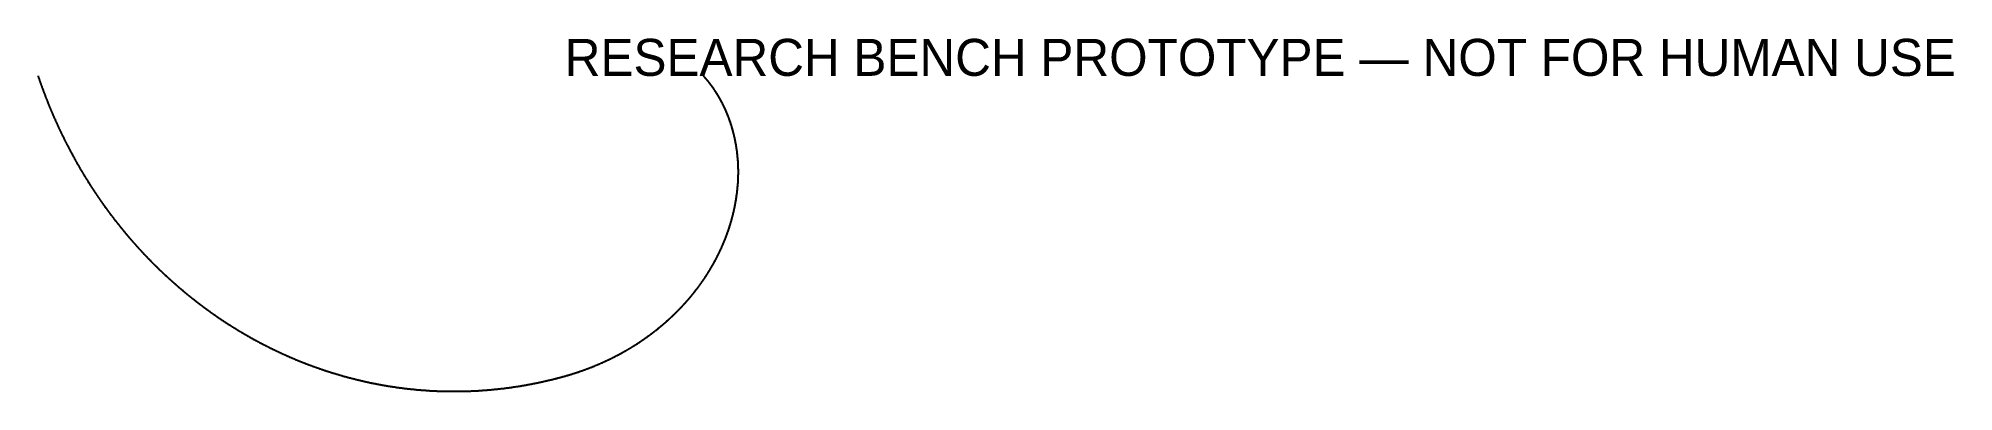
# Model space of a CAD drawing. Header units: millimetres. Extents: x -43 to 113, y -26 to 3.
import ezdxf

# ---------------------------------------------------------------- set-up
doc = ezdxf.new("R2010")
doc.units = ezdxf.units.MM

msp = doc.modelspace()

# ---------------------------------------------------------------- texts
at = {"layer": 'RESEARCH_ONLY'}
msp.add_text('RESEARCH BENCH PROTOTYPE — NOT FOR HUMAN USE', height=3, dxfattribs=at).set_placement((0, 0))

# ---------------------------------------------------------------- linework, layer by layer
at = {"layer": 'INPUT_OPEN_PITCH_SECTOR'}
msp.add_lwpolyline([(11.24, 0), (11.24, -0.01), (11.25, -0.02), (11.26, -0.03), (11.27, -0.04), (11.27, -0.04), (11.28, -0.05), (11.29, -0.06), (11.3, -0.07), (11.31, -0.08), (11.31, -0.09), (11.32, -0.1), (11.33, -0.11), (11.34, -0.12), (11.34, -0.12), (11.35, -0.13), (11.36, -0.14), (11.37, -0.15), (11.38, -0.16), (11.38, -0.17), (11.39, -0.18), (11.4, -0.19), (11.41, -0.2), (11.42, -0.21), (11.42, -0.22), (11.43, -0.22), (11.44, -0.23), (11.45, -0.24), (11.45, -0.25), (11.46, -0.26), (11.47, -0.27), (11.48, -0.28), (11.49, -0.29), (11.49, -0.3), (11.5, -0.31), (11.51, -0.32), (11.52, -0.33), (11.52, -0.33), (11.53, -0.34), (11.54, -0.35), (11.55, -0.36), (11.55, -0.37), (11.56, -0.38), (11.57, -0.39), (11.58, -0.4), (11.59, -0.41), (11.59, -0.42), (11.6, -0.43), (11.61, -0.44), (11.62, -0.45), (11.62, -0.46), (11.63, -0.47), (11.64, -0.48), (11.65, -0.49), (11.65, -0.49), (11.66, -0.5), (11.67, -0.51), (11.68, -0.52), (11.68, -0.53), (11.69, -0.54), (11.7, -0.55), (11.71, -0.56), (11.71, -0.57), (11.72, -0.58), (11.73, -0.59), (11.74, -0.6), (11.74, -0.61), (11.75, -0.62), (11.76, -0.63), (11.77, -0.64), (11.77, -0.65), (11.78, -0.66), (11.79, -0.67), (11.79, -0.68), (11.8, -0.69), (11.81, -0.7), (11.82, -0.71), (11.82, -0.72), (11.83, -0.73), (11.84, -0.74), (11.85, -0.75), (11.85, -0.76), (11.86, -0.76), (11.87, -0.77), (11.87, -0.78), (11.88, -0.79), (11.89, -0.8), (11.9, -0.81), (11.9, -0.82), (11.91, -0.83), (11.92, -0.84), (11.93, -0.85), (11.93, -0.86), (11.94, -0.87), (11.95, -0.88), (11.95, -0.89), (11.96, -0.9), (11.97, -0.91), (11.98, -0.92), (11.98, -0.93), (11.99, -0.94), (12, -0.95), (12, -0.96), (12.01, -0.97), (12.02, -0.98), (12.02, -0.99), (12.03, -1), (12.04, -1.01), (12.05, -1.02), (12.05, -1.03), (12.06, -1.04), (12.07, -1.05), (12.07, -1.06), (12.08, -1.07), (12.09, -1.09), (12.09, -1.1), (12.1, -1.11), (12.11, -1.12), (12.12, -1.13), (12.12, -1.14), (12.13, -1.15), (12.14, -1.16), (12.14, -1.17), (12.15, -1.18), (12.16, -1.19), (12.16, -1.2), (12.17, -1.21), (12.18, -1.22), (12.18, -1.23), (12.19, -1.24), (12.2, -1.25), (12.2, -1.26), (12.21, -1.27), (12.22, -1.28), (12.22, -1.29), (12.23, -1.3), (12.24, -1.31), (12.24, -1.32), (12.25, -1.33), (12.26, -1.34), (12.26, -1.35), (12.27, -1.36), (12.28, -1.37), (12.28, -1.39), (12.29, -1.4), (12.3, -1.41), (12.3, -1.42), (12.31, -1.43), (12.32, -1.44), (12.32, -1.45), (12.33, -1.46), (12.34, -1.47), (12.34, -1.48), (12.35, -1.49), (12.36, -1.5), (12.36, -1.51), (12.37, -1.52), (12.38, -1.53), (12.38, -1.54), (12.39, -1.56), (12.4, -1.57), (12.4, -1.58), (12.41, -1.59), (12.41, -1.6), (12.42, -1.61), (12.43, -1.62), (12.43, -1.63), (12.44, -1.64), (12.45, -1.65), (12.45, -1.66), (12.46, -1.67), (12.47, -1.68), (12.47, -1.7), (12.48, -1.71), (12.48, -1.72), (12.49, -1.73), (12.5, -1.74), (12.5, -1.75), (12.51, -1.76), (12.52, -1.77), (12.52, -1.78), (12.53, -1.79), (12.53, -1.8), (12.54, -1.82), (12.55, -1.83), (12.55, -1.84), (12.56, -1.85), (12.57, -1.86), (12.57, -1.87), (12.58, -1.88), (12.58, -1.89), (12.59, -1.9), (12.6, -1.91), (12.6, -1.93), (12.61, -1.94), (12.61, -1.95), (12.62, -1.96), (12.63, -1.97), (12.63, -1.98), (12.64, -1.99), (12.64, -2), (12.65, -2.01), (12.66, -2.03), (12.66, -2.04), (12.67, -2.05), (12.67, -2.06), (12.68, -2.07), (12.69, -2.08), (12.69, -2.09), (12.7, -2.1), (12.7, -2.11), (12.71, -2.13), (12.72, -2.14), (12.72, -2.15), (12.73, -2.16), (12.73, -2.17), (12.74, -2.18), (12.75, -2.19), (12.75, -2.2), (12.76, -2.22), (12.76, -2.23), (12.77, -2.24), (12.77, -2.25), (12.78, -2.26), (12.79, -2.27), (12.79, -2.28), (12.8, -2.3), (12.8, -2.31), (12.81, -2.32), (12.81, -2.33), (12.82, -2.34), (12.83, -2.35), (12.83, -2.36), (12.84, -2.38), (12.84, -2.39), (12.85, -2.4), (12.85, -2.41), (12.86, -2.42), (12.87, -2.43), (12.87, -2.44), (12.88, -2.46), (12.88, -2.47), (12.89, -2.48), (12.89, -2.49), (12.9, -2.5), (12.9, -2.51), (12.91, -2.53), (12.91, -2.54), (12.92, -2.55), (12.93, -2.56), (12.93, -2.57), (12.94, -2.58), (12.94, -2.6), (12.95, -2.61), (12.95, -2.62), (12.96, -2.63), (12.96, -2.64), (12.97, -2.65), (12.97, -2.67), (12.98, -2.68), (12.98, -2.69), (12.99, -2.7), (13, -2.71), (13, -2.72), (13.01, -2.74), (13.01, -2.75), (13.02, -2.76), (13.02, -2.77), (13.03, -2.78), (13.03, -2.8), (13.04, -2.81), (13.04, -2.82), (13.05, -2.83), (13.05, -2.84), (13.06, -2.85), (13.06, -2.87), (13.07, -2.88), (13.07, -2.89), (13.08, -2.9), (13.08, -2.91), (13.09, -2.93), (13.09, -2.94), (13.1, -2.95), (13.1, -2.96), (13.11, -2.97), (13.11, -2.99), (13.12, -3), (13.12, -3.01), (13.13, -3.02), (13.13, -3.03), (13.14, -3.05), (13.14, -3.06), (13.15, -3.07), (13.15, -3.08), (13.16, -3.09), (13.16, -3.11), (13.17, -3.12), (13.17, -3.13), (13.18, -3.14), (13.18, -3.15), (13.19, -3.17), (13.19, -3.18), (13.2, -3.19), (13.2, -3.2), (13.21, -3.21), (13.21, -3.23), (13.22, -3.24), (13.22, -3.25), (13.23, -3.26), (13.23, -3.28), (13.24, -3.29), (13.24, -3.3), (13.24, -3.31), (13.25, -3.32), (13.25, -3.34), (13.26, -3.35), (13.26, -3.36), (13.27, -3.37), (13.27, -3.39), (13.28, -3.4), (13.28, -3.41), (13.29, -3.42), (13.29, -3.43), (13.3, -3.45), (13.3, -3.46), (13.3, -3.47), (13.31, -3.48), (13.31, -3.5), (13.32, -3.51), (13.32, -3.52), (13.33, -3.53), (13.33, -3.55), (13.34, -3.56), (13.34, -3.57), (13.34, -3.58), (13.35, -3.6), (13.35, -3.61), (13.36, -3.62), (13.36, -3.63), (13.37, -3.65), (13.37, -3.66), (13.37, -3.67), (13.38, -3.68), (13.38, -3.7), (13.39, -3.71), (13.39, -3.72), (13.4, -3.73), (13.4, -3.75), (13.4, -3.76), (13.41, -3.77), (13.41, -3.78), (13.42, -3.8), (13.42, -3.81), (13.43, -3.82), (13.43, -3.83), (13.43, -3.85), (13.44, -3.86), (13.44, -3.87), (13.45, -3.88), (13.45, -3.9), (13.45, -3.91), (13.46, -3.92), (13.46, -3.93), (13.47, -3.95), (13.47, -3.96), (13.47, -3.97), (13.48, -3.98), (13.48, -4), (13.49, -4.01), (13.49, -4.02), (13.49, -4.04), (13.5, -4.05), (13.5, -4.06), (13.51, -4.07), (13.51, -4.09), (13.51, -4.1), (13.52, -4.11), (13.52, -4.12), (13.53, -4.14), (13.53, -4.15), (13.53, -4.16), (13.54, -4.18), (13.54, -4.19), (13.54, -4.2), (13.55, -4.21), (13.55, -4.23), (13.56, -4.24), (13.56, -4.25), (13.56, -4.27), (13.57, -4.28), (13.57, -4.29), (13.57, -4.3), (13.58, -4.32), (13.58, -4.33), (13.58, -4.34), (13.59, -4.36), (13.59, -4.37), (13.6, -4.38), (13.6, -4.4), (13.6, -4.41), (13.61, -4.42), (13.61, -4.43), (13.61, -4.45), (13.62, -4.46), (13.62, -4.47), (13.62, -4.49), (13.63, -4.5), (13.63, -4.51), (13.63, -4.52), (13.64, -4.54), (13.64, -4.55), (13.64, -4.56), (13.65, -4.58), (13.65, -4.59), (13.65, -4.6), (13.66, -4.62), (13.66, -4.63), (13.66, -4.64), (13.67, -4.66), (13.67, -4.67), (13.67, -4.68), (13.68, -4.69), (13.68, -4.71), (13.68, -4.72), (13.69, -4.73), (13.69, -4.75), (13.69, -4.76), (13.7, -4.77), (13.7, -4.79), (13.7, -4.8), (13.71, -4.81), (13.71, -4.83), (13.71, -4.84), (13.72, -4.85), (13.72, -4.87), (13.72, -4.88), (13.72, -4.89), (13.73, -4.91), (13.73, -4.92), (13.73, -4.93), (13.74, -4.95), (13.74, -4.96), (13.74, -4.97), (13.75, -4.99), (13.75, -5), (13.75, -5.01), (13.75, -5.03), (13.76, -5.04), (13.76, -5.05), (13.76, -5.07), (13.77, -5.08), (13.77, -5.09), (13.77, -5.11), (13.77, -5.12), (13.78, -5.13), (13.78, -5.15), (13.78, -5.16), (13.79, -5.17), (13.79, -5.19), (13.79, -5.2), (13.79, -5.21), (13.8, -5.23), (13.8, -5.24), (13.8, -5.25), (13.8, -5.27), (13.81, -5.28), (13.81, -5.29), (13.81, -5.31), (13.81, -5.32), (13.82, -5.33), (13.82, -5.35), (13.82, -5.36), (13.82, -5.37), (13.83, -5.39), (13.83, -5.4), (13.83, -5.41), (13.83, -5.43), (13.84, -5.44), (13.84, -5.45), (13.84, -5.47), (13.84, -5.48), (13.85, -5.5), (13.85, -5.51), (13.85, -5.52), (13.85, -5.54), (13.86, -5.55), (13.86, -5.56), (13.86, -5.58), (13.86, -5.59), (13.87, -5.6), (13.87, -5.62), (13.87, -5.63), (13.87, -5.64), (13.88, -5.66), (13.88, -5.67), (13.88, -5.69), (13.88, -5.7), (13.88, -5.71), (13.89, -5.73), (13.89, -5.74), (13.89, -5.75), (13.89, -5.77), (13.89, -5.78), (13.9, -5.79), (13.9, -5.81), (13.9, -5.82), (13.9, -5.84), (13.91, -5.85), (13.91, -5.86), (13.91, -5.88), (13.91, -5.89), (13.91, -5.9), (13.92, -5.92), (13.92, -5.93), (13.92, -5.95), (13.92, -5.96), (13.92, -5.97), (13.92, -5.99), (13.93, -6), (13.93, -6.01), (13.93, -6.03), (13.93, -6.04), (13.93, -6.06), (13.94, -6.07), (13.94, -6.08), (13.94, -6.1), (13.94, -6.11), (13.94, -6.12), (13.94, -6.14), (13.95, -6.15), (13.95, -6.17), (13.95, -6.18), (13.95, -6.19), (13.95, -6.21), (13.96, -6.22), (13.96, -6.24), (13.96, -6.25), (13.96, -6.26), (13.96, -6.28), (13.96, -6.29), (13.96, -6.31), (13.97, -6.32), (13.97, -6.33), (13.97, -6.35), (13.97, -6.36), (13.97, -6.37), (13.97, -6.39), (13.98, -6.4), (13.98, -6.42), (13.98, -6.43), (13.98, -6.44), (13.98, -6.46), (13.98, -6.47), (13.98, -6.49), (13.99, -6.5), (13.99, -6.51), (13.99, -6.53), (13.99, -6.54), (13.99, -6.56), (13.99, -6.57), (13.99, -6.58), (13.99, -6.6), (14, -6.61), (14, -6.63), (14, -6.64), (14, -6.65), (14, -6.67), (14, -6.68), (14, -6.7), (14, -6.71), (14.01, -6.73), (14.01, -6.74), (14.01, -6.75), (14.01, -6.77), (14.01, -6.78), (14.01, -6.8), (14.01, -6.81), (14.01, -6.82), (14.01, -6.84), (14.01, -6.85), (14.02, -6.87), (14.02, -6.88), (14.02, -6.89), (14.02, -6.91), (14.02, -6.92), (14.02, -6.94), (14.02, -6.95), (14.02, -6.97), (14.02, -6.98), (14.02, -6.99), (14.02, -7.01), (14.03, -7.02), (14.03, -7.04), (14.03, -7.05), (14.03, -7.06), (14.03, -7.08), (14.03, -7.09), (14.03, -7.11), (14.03, -7.12), (14.03, -7.14), (14.03, -7.15), (14.03, -7.16), (14.03, -7.18), (14.03, -7.19), (14.03, -7.21), (14.04, -7.22), (14.04, -7.24), (14.04, -7.25), (14.04, -7.26), (14.04, -7.28), (14.04, -7.29), (14.04, -7.31), (14.04, -7.32), (14.04, -7.34), (14.04, -7.35), (14.04, -7.36), (14.04, -7.38), (14.04, -7.39), (14.04, -7.41), (14.04, -7.42), (14.04, -7.44), (14.04, -7.45), (14.04, -7.46), (14.04, -7.48), (14.04, -7.49), (14.04, -7.51), (14.04, -7.52), (14.04, -7.54), (14.05, -7.55), (14.05, -7.56), (14.05, -7.58), (14.05, -7.59), (14.05, -7.61), (14.05, -7.62), (14.05, -7.64), (14.05, -7.65), (14.05, -7.66), (14.05, -7.68), (14.05, -7.69), (14.05, -7.71), (14.05, -7.72), (14.05, -7.74), (14.05, -7.75), (14.05, -7.77), (14.05, -7.78), (14.05, -7.79), (14.05, -7.81), (14.05, -7.82), (14.05, -7.84), (14.05, -7.85), (14.05, -7.87), (14.05, -7.88), (14.05, -7.9), (14.05, -7.91), (14.05, -7.92), (14.05, -7.94), (14.05, -7.95), (14.05, -7.97), (14.05, -7.98), (14.05, -8), (14.05, -8.01), (14.05, -8.03), (14.04, -8.04), (14.04, -8.05), (14.04, -8.07), (14.04, -8.08), (14.04, -8.1), (14.04, -8.11), (14.04, -8.13), (14.04, -8.14), (14.04, -8.16), (14.04, -8.17), (14.04, -8.19), (14.04, -8.2), (14.04, -8.21), (14.04, -8.23), (14.04, -8.24), (14.04, -8.26), (14.04, -8.27), (14.04, -8.29), (14.04, -8.3), (14.04, -8.32), (14.04, -8.33), (14.04, -8.35), (14.04, -8.36), (14.03, -8.37), (14.03, -8.39), (14.03, -8.4), (14.03, -8.42), (14.03, -8.43), (14.03, -8.45), (14.03, -8.46), (14.03, -8.48), (14.03, -8.49), (14.03, -8.51), (14.03, -8.52), (14.03, -8.54), (14.03, -8.55), (14.03, -8.56), (14.02, -8.58), (14.02, -8.59), (14.02, -8.61), (14.02, -8.62), (14.02, -8.64), (14.02, -8.65), (14.02, -8.67), (14.02, -8.68), (14.02, -8.7), (14.02, -8.71), (14.02, -8.73), (14.01, -8.74), (14.01, -8.75), (14.01, -8.77), (14.01, -8.78), (14.01, -8.8), (14.01, -8.81), (14.01, -8.83), (14.01, -8.84), (14.01, -8.86), (14, -8.87), (14, -8.89), (14, -8.9), (14, -8.92), (14, -8.93), (14, -8.95), (14, -8.96), (14, -8.98), (14, -8.99), (13.99, -9), (13.99, -9.02), (13.99, -9.03), (13.99, -9.05), (13.99, -9.06), (13.99, -9.08), (13.99, -9.09), (13.98, -9.11), (13.98, -9.12), (13.98, -9.14), (13.98, -9.15), (13.98, -9.17), (13.98, -9.18), (13.98, -9.2), (13.97, -9.21), (13.97, -9.23), (13.97, -9.24), (13.97, -9.26), (13.97, -9.27), (13.97, -9.28), (13.96, -9.3), (13.96, -9.31), (13.96, -9.33), (13.96, -9.34), (13.96, -9.36), (13.96, -9.37), (13.96, -9.39), (13.95, -9.4), (13.95, -9.42), (13.95, -9.43), (13.95, -9.45), (13.95, -9.46), (13.94, -9.48), (13.94, -9.49), (13.94, -9.51), (13.94, -9.52), (13.94, -9.54), (13.94, -9.55), (13.93, -9.57), (13.93, -9.58), (13.93, -9.6), (13.93, -9.61), (13.93, -9.62), (13.92, -9.64), (13.92, -9.65), (13.92, -9.67), (13.92, -9.68), (13.92, -9.7), (13.91, -9.71), (13.91, -9.73), (13.91, -9.74), (13.91, -9.76), (13.91, -9.77), (13.9, -9.79), (13.9, -9.8), (13.9, -9.82), (13.9, -9.83), (13.89, -9.85), (13.89, -9.86), (13.89, -9.88), (13.89, -9.89), (13.89, -9.91), (13.88, -9.92), (13.88, -9.94), (13.88, -9.95), (13.88, -9.97), (13.87, -9.98), (13.87, -10), (13.87, -10.01), (13.87, -10.03), (13.87, -10.04), (13.86, -10.06), (13.86, -10.07), (13.86, -10.08), (13.86, -10.1), (13.85, -10.11), (13.85, -10.13), (13.85, -10.14), (13.85, -10.16), (13.84, -10.17), (13.84, -10.19), (13.84, -10.2), (13.84, -10.22), (13.83, -10.23), (13.83, -10.25), (13.83, -10.26), (13.82, -10.28), (13.82, -10.29), (13.82, -10.31), (13.82, -10.32), (13.81, -10.34), (13.81, -10.35), (13.81, -10.37), (13.81, -10.38), (13.8, -10.4), (13.8, -10.41), (13.8, -10.43), (13.79, -10.44), (13.79, -10.46), (13.79, -10.47), (13.79, -10.49), (13.78, -10.5), (13.78, -10.52), (13.78, -10.53), (13.77, -10.55), (13.77, -10.56), (13.77, -10.58), (13.77, -10.59), (13.76, -10.61), (13.76, -10.62), (13.76, -10.64), (13.75, -10.65), (13.75, -10.67), (13.75, -10.68), (13.74, -10.7), (13.74, -10.71), (13.74, -10.73), (13.73, -10.74), (13.73, -10.76), (13.73, -10.77), (13.73, -10.79), (13.72, -10.8), (13.72, -10.82), (13.72, -10.83), (13.71, -10.85), (13.71, -10.86), (13.71, -10.87), (13.7, -10.89), (13.7, -10.9), (13.7, -10.92), (13.69, -10.93), (13.69, -10.95), (13.69, -10.96), (13.68, -10.98), (13.68, -10.99), (13.68, -11.01), (13.67, -11.02), (13.67, -11.04), (13.67, -11.05), (13.66, -11.07), (13.66, -11.08), (13.65, -11.1), (13.65, -11.11), (13.65, -11.13), (13.64, -11.14), (13.64, -11.16), (13.64, -11.17), (13.63, -11.19), (13.63, -11.2), (13.63, -11.22), (13.62, -11.23), (13.62, -11.25), (13.62, -11.26), (13.61, -11.28), (13.61, -11.29), (13.6, -11.31), (13.6, -11.32), (13.6, -11.34), (13.59, -11.35), (13.59, -11.37), (13.58, -11.38), (13.58, -11.4), (13.58, -11.41), (13.57, -11.43), (13.57, -11.44), (13.57, -11.46), (13.56, -11.47), (13.56, -11.49), (13.55, -11.5), (13.55, -11.52), (13.55, -11.53), (13.54, -11.55), (13.54, -11.56), (13.53, -11.58), (13.53, -11.59), (13.53, -11.61), (13.52, -11.62), (13.52, -11.64), (13.51, -11.65), (13.51, -11.67), (13.5, -11.68), (13.5, -11.7), (13.5, -11.71), (13.49, -11.73), (13.49, -11.74), (13.48, -11.76), (13.48, -11.77), (13.48, -11.79), (13.47, -11.8), (13.47, -11.82), (13.46, -11.83), (13.46, -11.85), (13.45, -11.86), (13.45, -11.88), (13.45, -11.89), (13.44, -11.91), (13.44, -11.92), (13.43, -11.94), (13.43, -11.95), (13.42, -11.97), (13.42, -11.98), (13.41, -12), (13.41, -12.01), (13.4, -12.03), (13.4, -12.04), (13.4, -12.06), (13.39, -12.07), (13.39, -12.09), (13.38, -12.1), (13.38, -12.12), (13.37, -12.13), (13.37, -12.14), (13.36, -12.16), (13.36, -12.17), (13.35, -12.19), (13.35, -12.2), (13.34, -12.22), (13.34, -12.23), (13.34, -12.25), (13.33, -12.26), (13.33, -12.28), (13.32, -12.29), (13.32, -12.31), (13.31, -12.32), (13.31, -12.34), (13.3, -12.35), (13.3, -12.37), (13.29, -12.38), (13.29, -12.4), (13.28, -12.41), (13.28, -12.43), (13.27, -12.44), (13.27, -12.46), (13.26, -12.47), (13.26, -12.49), (13.25, -12.5), (13.25, -12.52), (13.24, -12.53), (13.24, -12.55), (13.23, -12.56), (13.23, -12.58), (13.22, -12.59), (13.22, -12.61), (13.21, -12.62), (13.21, -12.64), (13.2, -12.65), (13.2, -12.67), (13.19, -12.68), (13.18, -12.7), (13.18, -12.71), (13.17, -12.73), (13.17, -12.74), (13.16, -12.76), (13.16, -12.77), (13.15, -12.79), (13.15, -12.8), (13.14, -12.82), (13.14, -12.83), (13.13, -12.85), (13.13, -12.86), (13.12, -12.88), (13.11, -12.89), (13.11, -12.91), (13.1, -12.92), (13.1, -12.93), (13.09, -12.95), (13.09, -12.96), (13.08, -12.98), (13.08, -12.99), (13.07, -13.01), (13.06, -13.02), (13.06, -13.04), (13.05, -13.05), (13.05, -13.07), (13.04, -13.08), (13.04, -13.1), (13.03, -13.11), (13.03, -13.13), (13.02, -13.14), (13.01, -13.16), (13.01, -13.17), (13, -13.19), (13, -13.2), (12.99, -13.22), (12.98, -13.23), (12.98, -13.25), (12.97, -13.26), (12.97, -13.28), (12.96, -13.29), (12.96, -13.31), (12.95, -13.32), (12.94, -13.34), (12.94, -13.35), (12.93, -13.37), (12.93, -13.38), (12.92, -13.39), (12.91, -13.41), (12.91, -13.42), (12.9, -13.44), (12.9, -13.45), (12.89, -13.47), (12.88, -13.48), (12.88, -13.5), (12.87, -13.51), (12.86, -13.53), (12.86, -13.54), (12.85, -13.56), (12.85, -13.57), (12.84, -13.59), (12.83, -13.6), (12.83, -13.62), (12.82, -13.63), (12.81, -13.65), (12.81, -13.66), (12.8, -13.68), (12.8, -13.69), (12.79, -13.71), (12.78, -13.72), (12.78, -13.73), (12.77, -13.75), (12.76, -13.76), (12.76, -13.78), (12.75, -13.79), (12.74, -13.81), (12.74, -13.82), (12.73, -13.84), (12.72, -13.85), (12.72, -13.87), (12.71, -13.88), (12.71, -13.9), (12.7, -13.91), (12.69, -13.93), (12.69, -13.94), (12.68, -13.96), (12.67, -13.97), (12.67, -13.99), (12.66, -14), (12.65, -14.01), (12.65, -14.03), (12.64, -14.04), (12.63, -14.06), (12.63, -14.07), (12.62, -14.09), (12.61, -14.1), (12.6, -14.12), (12.6, -14.13), (12.59, -14.15), (12.58, -14.16), (12.58, -14.18), (12.57, -14.19), (12.56, -14.21), (12.56, -14.22), (12.55, -14.23), (12.54, -14.25), (12.54, -14.26), (12.53, -14.28), (12.52, -14.29), (12.51, -14.31), (12.51, -14.32), (12.5, -14.34), (12.49, -14.35), (12.49, -14.37), (12.48, -14.38), (12.47, -14.4), (12.47, -14.41), (12.46, -14.43), (12.45, -14.44), (12.44, -14.45), (12.44, -14.47), (12.43, -14.48), (12.42, -14.5), (12.41, -14.51), (12.41, -14.53), (12.4, -14.54), (12.39, -14.56), (12.39, -14.57), (12.38, -14.59), (12.37, -14.6), (12.36, -14.62), (12.36, -14.63), (12.35, -14.64), (12.34, -14.66), (12.33, -14.67), (12.33, -14.69), (12.32, -14.7), (12.31, -14.72), (12.3, -14.73), (12.3, -14.75), (12.29, -14.76), (12.28, -14.78), (12.27, -14.79), (12.27, -14.8), (12.26, -14.82), (12.25, -14.83), (12.24, -14.85), (12.24, -14.86), (12.23, -14.88), (12.22, -14.89), (12.21, -14.91), (12.21, -14.92), (12.2, -14.93), (12.19, -14.95), (12.18, -14.96), (12.17, -14.98), (12.17, -14.99), (12.16, -15.01), (12.15, -15.02), (12.14, -15.04), (12.14, -15.05), (12.13, -15.07), (12.12, -15.08), (12.11, -15.09), (12.1, -15.11), (12.1, -15.12), (12.09, -15.14), (12.08, -15.15), (12.07, -15.17), (12.06, -15.18), (12.06, -15.2), (12.05, -15.21), (12.04, -15.22), (12.03, -15.24), (12.02, -15.25), (12.02, -15.27), (12.01, -15.28), (12, -15.3), (11.99, -15.31), (11.98, -15.32), (11.98, -15.34), (11.97, -15.35), (11.96, -15.37), (11.95, -15.38), (11.94, -15.4), (11.93, -15.41), (11.93, -15.43), (11.92, -15.44), (11.91, -15.45), (11.9, -15.47), (11.89, -15.48), (11.88, -15.5), (11.88, -15.51), (11.87, -15.53), (11.86, -15.54), (11.85, -15.55), (11.84, -15.57), (11.83, -15.58), (11.83, -15.6), (11.82, -15.61), (11.81, -15.63), (11.8, -15.64), (11.79, -15.65), (11.78, -15.67), (11.77, -15.68), (11.77, -15.7), (11.76, -15.71), (11.75, -15.73), (11.74, -15.74), (11.73, -15.75), (11.72, -15.77), (11.71, -15.78), (11.71, -15.8), (11.7, -15.81), (11.69, -15.83), (11.68, -15.84), (11.67, -15.85), (11.66, -15.87), (11.65, -15.88), (11.64, -15.9), (11.64, -15.91), (11.63, -15.92), (11.62, -15.94), (11.61, -15.95), (11.6, -15.97), (11.59, -15.98), (11.58, -16), (11.57, -16.01), (11.57, -16.02), (11.56, -16.04), (11.55, -16.05), (11.54, -16.07), (11.53, -16.08), (11.52, -16.09), (11.51, -16.11), (11.5, -16.12), (11.49, -16.14), (11.48, -16.15), (11.48, -16.17), (11.47, -16.18), (11.46, -16.19), (11.45, -16.21), (11.44, -16.22), (11.43, -16.24), (11.42, -16.25), (11.41, -16.26), (11.4, -16.28), (11.39, -16.29), (11.38, -16.31), (11.37, -16.32), (11.37, -16.33), (11.36, -16.35), (11.35, -16.36), (11.34, -16.38), (11.33, -16.39), (11.32, -16.4), (11.31, -16.42), (11.3, -16.43), (11.29, -16.45), (11.28, -16.46), (11.27, -16.47), (11.26, -16.49), (11.25, -16.5), (11.24, -16.52), (11.23, -16.53), (11.22, -16.54), (11.21, -16.56), (11.21, -16.57), (11.2, -16.59), (11.19, -16.6), (11.18, -16.61), (11.17, -16.63), (11.16, -16.64), (11.15, -16.66), (11.14, -16.67), (11.13, -16.68), (11.12, -16.7), (11.11, -16.71), (11.1, -16.72), (11.09, -16.74), (11.08, -16.75), (11.07, -16.77), (11.06, -16.78), (11.05, -16.79), (11.04, -16.81), (11.03, -16.82), (11.02, -16.84), (11.01, -16.85), (11, -16.86), (10.99, -16.88), (10.98, -16.89), (10.97, -16.9), (10.96, -16.92), (10.95, -16.93), (10.94, -16.95), (10.93, -16.96), (10.92, -16.97), (10.91, -16.99), (10.9, -17), (10.89, -17.01), (10.88, -17.03), (10.87, -17.04), (10.86, -17.06), (10.85, -17.07), (10.84, -17.08), (10.83, -17.1), (10.82, -17.11), (10.81, -17.12), (10.8, -17.14), (10.79, -17.15), (10.78, -17.17), (10.77, -17.18), (10.76, -17.19), (10.75, -17.21), (10.74, -17.22), (10.73, -17.23), (10.72, -17.25), (10.71, -17.26), (10.7, -17.27), (10.69, -17.29), (10.68, -17.3), (10.67, -17.32), (10.66, -17.33), (10.65, -17.34), (10.64, -17.36), (10.63, -17.37), (10.61, -17.38), (10.6, -17.4), (10.59, -17.41), (10.58, -17.42), (10.57, -17.44), (10.56, -17.45), (10.55, -17.46), (10.54, -17.48), (10.53, -17.49), (10.52, -17.51), (10.51, -17.52), (10.5, -17.53), (10.49, -17.55), (10.48, -17.56), (10.47, -17.57), (10.46, -17.59), (10.45, -17.6), (10.43, -17.61), (10.42, -17.63), (10.41, -17.64), (10.4, -17.65), (10.39, -17.67), (10.38, -17.68), (10.37, -17.69), (10.36, -17.71), (10.35, -17.72), (10.34, -17.73), (10.33, -17.75), (10.32, -17.76), (10.31, -17.77), (10.29, -17.79), (10.28, -17.8), (10.27, -17.81), (10.26, -17.83), (10.25, -17.84), (10.24, -17.85), (10.23, -17.87), (10.22, -17.88), (10.21, -17.89), (10.2, -17.91), (10.18, -17.92), (10.17, -17.93), (10.16, -17.95), (10.15, -17.96), (10.14, -17.97), (10.13, -17.99), (10.12, -18), (10.11, -18.01), (10.1, -18.03), (10.08, -18.04), (10.07, -18.05), (10.06, -18.07), (10.05, -18.08), (10.04, -18.09), (10.03, -18.11), (10.02, -18.12), (10.01, -18.13), (9.99, -18.15), (9.98, -18.16), (9.97, -18.17), (9.96, -18.18), (9.95, -18.2), (9.94, -18.21), (9.93, -18.22), (9.91, -18.24), (9.9, -18.25), (9.89, -18.26), (9.88, -18.28), (9.87, -18.29), (9.86, -18.3), (9.85, -18.32), (9.83, -18.33), (9.82, -18.34), (9.81, -18.35), (9.8, -18.37), (9.79, -18.38), (9.78, -18.39), (9.76, -18.41), (9.75, -18.42), (9.74, -18.43), (9.73, -18.45), (9.72, -18.46), (9.71, -18.47), (9.69, -18.48), (9.68, -18.5), (9.67, -18.51), (9.66, -18.52), (9.65, -18.54), (9.64, -18.55), (9.62, -18.56), (9.61, -18.57), (9.6, -18.59), (9.59, -18.6), (9.58, -18.61), (9.56, -18.63), (9.55, -18.64), (9.54, -18.65), (9.53, -18.67), (9.52, -18.68), (9.5, -18.69), (9.49, -18.7), (9.48, -18.72), (9.47, -18.73), (9.46, -18.74), (9.44, -18.75), (9.43, -18.77), (9.42, -18.78), (9.41, -18.79), (9.4, -18.81), (9.38, -18.82), (9.37, -18.83), (9.36, -18.84), (9.35, -18.86), (9.34, -18.87), (9.32, -18.88), (9.31, -18.89), (9.3, -18.91), (9.29, -18.92), (9.28, -18.93), (9.26, -18.95), (9.25, -18.96), (9.24, -18.97), (9.23, -18.98), (9.21, -19), (9.2, -19.01), (9.19, -19.02), (9.18, -19.03), (9.16, -19.05), (9.15, -19.06), (9.14, -19.07), (9.13, -19.08), (9.11, -19.1), (9.1, -19.11), (9.09, -19.12), (9.08, -19.13), (9.06, -19.15), (9.05, -19.16), (9.04, -19.17), (9.03, -19.18), (9.01, -19.2), (9, -19.21), (8.99, -19.22), (8.98, -19.23), (8.96, -19.25), (8.95, -19.26), (8.94, -19.27), (8.93, -19.28), (8.91, -19.3), (8.9, -19.31), (8.89, -19.32), (8.88, -19.33), (8.86, -19.35), (8.85, -19.36), (8.84, -19.37), (8.83, -19.38), (8.81, -19.4), (8.8, -19.41), (8.79, -19.42), (8.77, -19.43), (8.76, -19.44), (8.75, -19.46), (8.74, -19.47), (8.72, -19.48), (8.71, -19.49), (8.7, -19.51), (8.68, -19.52), (8.67, -19.53), (8.66, -19.54), (8.65, -19.55), (8.63, -19.57), (8.62, -19.58), (8.61, -19.59), (8.59, -19.6), (8.58, -19.62), (8.57, -19.63), (8.55, -19.64), (8.54, -19.65), (8.53, -19.66), (8.51, -19.68), (8.5, -19.69), (8.49, -19.7), (8.48, -19.71), (8.46, -19.72), (8.45, -19.74), (8.44, -19.75), (8.42, -19.76), (8.41, -19.77), (8.4, -19.79), (8.38, -19.8), (8.37, -19.81), (8.36, -19.82), (8.34, -19.83), (8.33, -19.85), (8.32, -19.86), (8.3, -19.87), (8.29, -19.88), (8.28, -19.89), (8.26, -19.9), (8.25, -19.92), (8.24, -19.93), (8.22, -19.94), (8.21, -19.95), (8.2, -19.96), (8.18, -19.98), (8.17, -19.99), (8.16, -20), (8.14, -20.01), (8.13, -20.02), (8.12, -20.04), (8.1, -20.05), (8.09, -20.06), (8.07, -20.07), (8.06, -20.08), (8.05, -20.09), (8.03, -20.11), (8.02, -20.12), (8.01, -20.13), (7.99, -20.14), (7.98, -20.15), (7.97, -20.17), (7.95, -20.18), (7.94, -20.19), (7.92, -20.2), (7.91, -20.21), (7.9, -20.22), (7.88, -20.24), (7.87, -20.25), (7.86, -20.26), (7.84, -20.27), (7.83, -20.28), (7.81, -20.29), (7.8, -20.3), (7.79, -20.32), (7.77, -20.33), (7.76, -20.34), (7.74, -20.35), (7.73, -20.36), (7.72, -20.37), (7.7, -20.39), (7.69, -20.4), (7.68, -20.41), (7.66, -20.42), (7.65, -20.43), (7.63, -20.44), (7.62, -20.45), (7.61, -20.47), (7.59, -20.48), (7.58, -20.49), (7.56, -20.5), (7.55, -20.51), (7.53, -20.52), (7.52, -20.53), (7.51, -20.55), (7.49, -20.56), (7.48, -20.57), (7.46, -20.58), (7.45, -20.59), (7.44, -20.6), (7.42, -20.61), (7.41, -20.63), (7.39, -20.64), (7.38, -20.65), (7.36, -20.66), (7.35, -20.67), (7.34, -20.68), (7.32, -20.69), (7.31, -20.7), (7.29, -20.72), (7.28, -20.73), (7.26, -20.74), (7.25, -20.75), (7.24, -20.76), (7.22, -20.77), (7.21, -20.78), (7.19, -20.79), (7.18, -20.8), (7.16, -20.82), (7.15, -20.83), (7.13, -20.84), (7.12, -20.85), (7.11, -20.86), (7.09, -20.87), (7.08, -20.88), (7.06, -20.89), (7.05, -20.9), (7.03, -20.92), (7.02, -20.93), (7, -20.94), (6.99, -20.95), (6.97, -20.96), (6.96, -20.97), (6.95, -20.98), (6.93, -20.99), (6.92, -21), (6.9, -21.01), (6.89, -21.03), (6.87, -21.04), (6.86, -21.05), (6.84, -21.06), (6.83, -21.07), (6.81, -21.08), (6.8, -21.09), (6.78, -21.1), (6.77, -21.11), (6.75, -21.12), (6.74, -21.13), (6.72, -21.14), (6.71, -21.16), (6.69, -21.17), (6.68, -21.18), (6.66, -21.19), (6.65, -21.2), (6.63, -21.21), (6.62, -21.22), (6.6, -21.23), (6.59, -21.24), (6.57, -21.25), (6.56, -21.26), (6.54, -21.27), (6.53, -21.28), (6.51, -21.29), (6.5, -21.3), (6.48, -21.32), (6.47, -21.33), (6.45, -21.34), (6.44, -21.35), (6.42, -21.36), (6.41, -21.37), (6.39, -21.38), (6.38, -21.39), (6.36, -21.4), (6.35, -21.41), (6.33, -21.42), (6.32, -21.43), (6.3, -21.44), (6.29, -21.45), (6.27, -21.46), (6.26, -21.47), (6.24, -21.48), (6.23, -21.49), (6.21, -21.5), (6.2, -21.51), (6.18, -21.53), (6.16, -21.54), (6.15, -21.55), (6.13, -21.56), (6.12, -21.57), (6.1, -21.58), (6.09, -21.59), (6.07, -21.6), (6.06, -21.61), (6.04, -21.62), (6.03, -21.63), (6.01, -21.64), (6, -21.65), (5.98, -21.66), (5.96, -21.67), (5.95, -21.68), (5.93, -21.69), (5.92, -21.7), (5.9, -21.71), (5.89, -21.72), (5.87, -21.73), (5.86, -21.74), (5.84, -21.75), (5.82, -21.76), (5.81, -21.77), (5.79, -21.78), (5.78, -21.79), (5.76, -21.8), (5.75, -21.81), (5.73, -21.82), (5.71, -21.83), (5.7, -21.84), (5.68, -21.85), (5.67, -21.86), (5.65, -21.87), (5.64, -21.88), (5.62, -21.89), (5.6, -21.9), (5.59, -21.91), (5.57, -21.92), (5.56, -21.93), (5.54, -21.94), (5.53, -21.95), (5.51, -21.96), (5.49, -21.97), (5.48, -21.98), (5.46, -21.99), (5.45, -22), (5.43, -22.01), (5.41, -22.02), (5.4, -22.03), (5.38, -22.04), (5.37, -22.05), (5.35, -22.06), (5.33, -22.07), (5.32, -22.08), (5.3, -22.09), (5.29, -22.1), (5.27, -22.11), (5.25, -22.12), (5.24, -22.12), (5.22, -22.13), (5.21, -22.14), (5.19, -22.15), (5.17, -22.16), (5.16, -22.17), (5.14, -22.18), (5.13, -22.19), (5.11, -22.2), (5.09, -22.21), (5.08, -22.22), (5.06, -22.23), (5.04, -22.24), (5.03, -22.25), (5.01, -22.26), (5, -22.27), (4.98, -22.28), (4.96, -22.29), (4.95, -22.3), (4.93, -22.31), (4.91, -22.31), (4.9, -22.32), (4.88, -22.33), (4.87, -22.34), (4.85, -22.35), (4.83, -22.36), (4.82, -22.37), (4.8, -22.38), (4.78, -22.39), (4.77, -22.4), (4.75, -22.41), (4.73, -22.42), (4.72, -22.43), (4.7, -22.44), (4.68, -22.44), (4.67, -22.45), (4.65, -22.46), (4.64, -22.47), (4.62, -22.48), (4.6, -22.49), (4.59, -22.5), (4.57, -22.51), (4.55, -22.52), (4.54, -22.53), (4.52, -22.54), (4.5, -22.55), (4.49, -22.55), (4.47, -22.56), (4.45, -22.57), (4.44, -22.58), (4.42, -22.59), (4.4, -22.6), (4.39, -22.61), (4.37, -22.62), (4.35, -22.63), (4.34, -22.63), (4.32, -22.64), (4.3, -22.65), (4.29, -22.66), (4.27, -22.67), (4.25, -22.68), (4.24, -22.69), (4.22, -22.7), (4.2, -22.71), (4.19, -22.71), (4.17, -22.72), (4.15, -22.73), (4.13, -22.74), (4.12, -22.75), (4.1, -22.76), (4.08, -22.77), (4.07, -22.78), (4.05, -22.78), (4.03, -22.79), (4.02, -22.8), (4, -22.81), (3.98, -22.82), (3.97, -22.83), (3.95, -22.84), (3.93, -22.84), (3.91, -22.85), (3.9, -22.86), (3.88, -22.87), (3.86, -22.88), (3.85, -22.89), (3.83, -22.9), (3.81, -22.9), (3.8, -22.91), (3.78, -22.92), (3.76, -22.93), (3.74, -22.94), (3.73, -22.95), (3.71, -22.96), (3.69, -22.96), (3.68, -22.97), (3.66, -22.98), (3.64, -22.99), (3.62, -23), (3.61, -23.01), (3.59, -23.01), (3.57, -23.02), (3.55, -23.03), (3.54, -23.04), (3.52, -23.05), (3.5, -23.06), (3.49, -23.06), (3.47, -23.07), (3.45, -23.08), (3.43, -23.09), (3.42, -23.1), (3.4, -23.1), (3.38, -23.11), (3.36, -23.12), (3.35, -23.13), (3.33, -23.14), (3.31, -23.14), (3.3, -23.15), (3.28, -23.16), (3.26, -23.17), (3.24, -23.18), (3.23, -23.19), (3.21, -23.19), (3.19, -23.2), (3.17, -23.21), (3.16, -23.22), (3.14, -23.22), (3.12, -23.23), (3.1, -23.24), (3.09, -23.25), (3.07, -23.26), (3.05, -23.26), (3.03, -23.27), (3.02, -23.28), (3, -23.29), (2.98, -23.3), (2.96, -23.3), (2.94, -23.31), (2.93, -23.32), (2.91, -23.33), (2.89, -23.33), (2.87, -23.34), (2.86, -23.35), (2.84, -23.36), (2.82, -23.37), (2.8, -23.37), (2.79, -23.38), (2.77, -23.39), (2.75, -23.4), (2.73, -23.4), (2.72, -23.41), (2.7, -23.42), (2.68, -23.43), (2.66, -23.43), (2.64, -23.44), (2.63, -23.45), (2.61, -23.46), (2.59, -23.46), (2.57, -23.47), (2.55, -23.48), (2.54, -23.49), (2.52, -23.49), (2.5, -23.5), (2.48, -23.51), (2.47, -23.52), (2.45, -23.52), (2.43, -23.53), (2.41, -23.54), (2.39, -23.55), (2.38, -23.55), (2.36, -23.56), (2.34, -23.57), (2.32, -23.58), (2.3, -23.58), (2.29, -23.59), (2.27, -23.6), (2.25, -23.6), (2.23, -23.61), (2.21, -23.62), (2.2, -23.63), (2.18, -23.63), (2.16, -23.64), (2.14, -23.65), (2.12, -23.65), (2.11, -23.66), (2.09, -23.67), (2.07, -23.68), (2.05, -23.68), (2.03, -23.69), (2.01, -23.7), (2, -23.7), (1.98, -23.71), (1.96, -23.72), (1.94, -23.72), (1.92, -23.73), (1.91, -23.74), (1.89, -23.75), (1.87, -23.75), (1.85, -23.76), (1.83, -23.77), (1.81, -23.77), (1.8, -23.78), (1.78, -23.79), (1.76, -23.79), (1.74, -23.8), (1.72, -23.81), (1.7, -23.81), (1.69, -23.82), (1.67, -23.83), (1.65, -23.83), (1.63, -23.84), (1.61, -23.85), (1.59, -23.85), (1.58, -23.86), (1.56, -23.87), (1.54, -23.87), (1.52, -23.88), (1.5, -23.89), (1.48, -23.89), (1.47, -23.9), (1.45, -23.91), (1.43, -23.91), (1.41, -23.92), (1.39, -23.93), (1.37, -23.93), (1.36, -23.94), (1.34, -23.95), (1.32, -23.95), (1.3, -23.96), (1.28, -23.97), (1.26, -23.97), (1.24, -23.98), (1.23, -23.98), (1.21, -23.99), (1.19, -24), (1.17, -24), (1.15, -24.01), (1.13, -24.02), (1.11, -24.02), (1.1, -24.03), (1.08, -24.04), (1.06, -24.04), (1.04, -24.05), (1.02, -24.05), (1, -24.06), (0.98, -24.07), (0.96, -24.07), (0.95, -24.08), (0.93, -24.08), (0.91, -24.09), (0.89, -24.1), (0.87, -24.1), (0.85, -24.11), (0.83, -24.12), (0.81, -24.12), (0.8, -24.13), (0.78, -24.13), (0.76, -24.14), (0.74, -24.15), (0.72, -24.15), (0.7, -24.16), (0.68, -24.16), (0.66, -24.17), (0.65, -24.17), (0.63, -24.18), (0.61, -24.19), (0.59, -24.19), (0.57, -24.2), (0.55, -24.2), (0.53, -24.21), (0.51, -24.22), (0.49, -24.22), (0.48, -24.23), (0.46, -24.23), (0.44, -24.24), (0.42, -24.24), (0.4, -24.25), (0.38, -24.26), (0.36, -24.26), (0.34, -24.27), (0.32, -24.27), (0.31, -24.28), (0.29, -24.28), (0.27, -24.29), (0.25, -24.3), (0.23, -24.3), (0.21, -24.31), (0.19, -24.31), (0.17, -24.32), (0.15, -24.32), (0.13, -24.33), (0.11, -24.33), (0.1, -24.34), (0.08, -24.34), (0.06, -24.35), (0.04, -24.36), (0.02, -24.36), (0, -24.37), (-0.02, -24.37), (-0.04, -24.38), (-0.06, -24.38), (-0.08, -24.39), (-0.1, -24.39), (-0.11, -24.4), (-0.13, -24.4), (-0.15, -24.41), (-0.17, -24.41), (-0.19, -24.42), (-0.21, -24.42), (-0.23, -24.43), (-0.25, -24.43), (-0.27, -24.44), (-0.29, -24.45), (-0.31, -24.45), (-0.33, -24.46), (-0.35, -24.46), (-0.37, -24.47), (-0.38, -24.47), (-0.4, -24.48), (-0.42, -24.48), (-0.44, -24.49), (-0.46, -24.49), (-0.48, -24.5), (-0.5, -24.5), (-0.52, -24.51), (-0.54, -24.51), (-0.56, -24.52), (-0.58, -24.52), (-0.6, -24.53), (-0.62, -24.53), (-0.64, -24.54), (-0.66, -24.54), (-0.67, -24.55), (-0.69, -24.55), (-0.71, -24.56), (-0.73, -24.56), (-0.75, -24.57), (-0.77, -24.57), (-0.79, -24.58), (-0.81, -24.58), (-0.83, -24.59), (-0.85, -24.59), (-0.87, -24.6), (-0.89, -24.6), (-0.91, -24.61), (-0.93, -24.61), (-0.95, -24.62), (-0.97, -24.62), (-0.99, -24.63), (-1.01, -24.63), (-1.03, -24.64), (-1.05, -24.64), (-1.07, -24.65), (-1.08, -24.65), (-1.1, -24.66), (-1.12, -24.66), (-1.14, -24.66), (-1.16, -24.67), (-1.18, -24.67), (-1.2, -24.68), (-1.22, -24.68), (-1.24, -24.69), (-1.26, -24.69), (-1.28, -24.7), (-1.3, -24.7), (-1.32, -24.71), (-1.34, -24.71), (-1.36, -24.72), (-1.38, -24.72), (-1.4, -24.73), (-1.42, -24.73), (-1.44, -24.73), (-1.46, -24.74), (-1.48, -24.74), (-1.5, -24.75), (-1.52, -24.75), (-1.54, -24.76), (-1.56, -24.76), (-1.58, -24.77), (-1.6, -24.77), (-1.62, -24.78), (-1.64, -24.78), (-1.66, -24.78), (-1.68, -24.79), (-1.7, -24.79), (-1.72, -24.8), (-1.74, -24.8), (-1.76, -24.81), (-1.78, -24.81), (-1.8, -24.82), (-1.82, -24.82), (-1.84, -24.82), (-1.86, -24.83), (-1.88, -24.83), (-1.9, -24.84), (-1.92, -24.84), (-1.94, -24.85), (-1.96, -24.85), (-1.98, -24.86), (-2, -24.86), (-2.02, -24.86), (-2.04, -24.87), (-2.06, -24.87), (-2.08, -24.88), (-2.1, -24.88), (-2.12, -24.89), (-2.14, -24.89), (-2.16, -24.89), (-2.18, -24.9), (-2.2, -24.9), (-2.22, -24.91), (-2.24, -24.91), (-2.26, -24.91), (-2.28, -24.92), (-2.3, -24.92), (-2.32, -24.93), (-2.34, -24.93), (-2.36, -24.94), (-2.38, -24.94), (-2.4, -24.94), (-2.42, -24.95), (-2.44, -24.95), (-2.46, -24.96), (-2.48, -24.96), (-2.5, -24.96), (-2.52, -24.97), (-2.54, -24.97), (-2.56, -24.98), (-2.58, -24.98), (-2.6, -24.98), (-2.62, -24.99), (-2.64, -24.99), (-2.66, -25), (-2.68, -25), (-2.7, -25), (-2.72, -25.01), (-2.74, -25.01), (-2.76, -25.02), (-2.78, -25.02), (-2.8, -25.02), (-2.82, -25.03), (-2.84, -25.03), (-2.86, -25.03), (-2.88, -25.04), (-2.9, -25.04), (-2.92, -25.05), (-2.94, -25.05), (-2.97, -25.05), (-2.99, -25.06), (-3.01, -25.06), (-3.03, -25.06), (-3.05, -25.07), (-3.07, -25.07), (-3.09, -25.08), (-3.11, -25.08), (-3.13, -25.08), (-3.15, -25.09), (-3.17, -25.09), (-3.19, -25.09), (-3.21, -25.1), (-3.23, -25.1), (-3.25, -25.1), (-3.27, -25.11), (-3.29, -25.11), (-3.31, -25.12), (-3.33, -25.12), (-3.35, -25.12), (-3.37, -25.13), (-3.4, -25.13), (-3.42, -25.13), (-3.44, -25.14), (-3.46, -25.14), (-3.48, -25.14), (-3.5, -25.15), (-3.52, -25.15), (-3.54, -25.15), (-3.56, -25.16), (-3.58, -25.16), (-3.6, -25.16), (-3.62, -25.17), (-3.64, -25.17), (-3.66, -25.17), (-3.68, -25.18), (-3.7, -25.18), (-3.73, -25.18), (-3.75, -25.19), (-3.77, -25.19), (-3.79, -25.19), (-3.81, -25.2), (-3.83, -25.2), (-3.85, -25.2), (-3.87, -25.21), (-3.89, -25.21), (-3.91, -25.21), (-3.93, -25.22), (-3.95, -25.22), (-3.97, -25.22), (-4, -25.23), (-4.02, -25.23), (-4.04, -25.23), (-4.06, -25.24), (-4.08, -25.24), (-4.1, -25.24), (-4.12, -25.25), (-4.14, -25.25), (-4.16, -25.25), (-4.18, -25.25), (-4.2, -25.26), (-4.22, -25.26), (-4.25, -25.26), (-4.27, -25.27), (-4.29, -25.27), (-4.31, -25.27), (-4.33, -25.28), (-4.35, -25.28), (-4.37, -25.28), (-4.39, -25.28), (-4.41, -25.29), (-4.43, -25.29), (-4.46, -25.29), (-4.48, -25.3), (-4.5, -25.3), (-4.52, -25.3), (-4.54, -25.31), (-4.56, -25.31), (-4.58, -25.31), (-4.6, -25.31), (-4.62, -25.32), (-4.64, -25.32), (-4.67, -25.32), (-4.69, -25.32), (-4.71, -25.33), (-4.73, -25.33), (-4.75, -25.33), (-4.77, -25.34), (-4.79, -25.34), (-4.81, -25.34), (-4.83, -25.34), (-4.86, -25.35), (-4.88, -25.35), (-4.9, -25.35), (-4.92, -25.35), (-4.94, -25.36), (-4.96, -25.36), (-4.98, -25.36), (-5, -25.36), (-5.03, -25.37), (-5.05, -25.37), (-5.07, -25.37), (-5.09, -25.37), (-5.11, -25.38), (-5.13, -25.38), (-5.15, -25.38), (-5.17, -25.38), (-5.2, -25.39), (-5.22, -25.39), (-5.24, -25.39), (-5.26, -25.39), (-5.28, -25.4), (-5.3, -25.4), (-5.32, -25.4), (-5.34, -25.4), (-5.37, -25.41), (-5.39, -25.41), (-5.41, -25.41), (-5.43, -25.41), (-5.45, -25.42), (-5.47, -25.42), (-5.49, -25.42), (-5.52, -25.42), (-5.54, -25.42), (-5.56, -25.43), (-5.58, -25.43), (-5.6, -25.43), (-5.62, -25.43), (-5.64, -25.44), (-5.67, -25.44), (-5.69, -25.44), (-5.71, -25.44), (-5.73, -25.44), (-5.75, -25.45), (-5.77, -25.45), (-5.79, -25.45), (-5.82, -25.45), (-5.84, -25.45), (-5.86, -25.46), (-5.88, -25.46), (-5.9, -25.46), (-5.92, -25.46), (-5.94, -25.46), (-5.97, -25.47), (-5.99, -25.47), (-6.01, -25.47), (-6.03, -25.47), (-6.05, -25.47), (-6.07, -25.48), (-6.1, -25.48), (-6.12, -25.48), (-6.14, -25.48), (-6.16, -25.48), (-6.18, -25.49), (-6.2, -25.49), (-6.23, -25.49), (-6.25, -25.49), (-6.27, -25.49), (-6.29, -25.49), (-6.31, -25.5), (-6.33, -25.5), (-6.36, -25.5), (-6.38, -25.5), (-6.4, -25.5), (-6.42, -25.51), (-6.44, -25.51), (-6.46, -25.51), (-6.49, -25.51), (-6.51, -25.51), (-6.53, -25.51), (-6.55, -25.52), (-6.57, -25.52), (-6.59, -25.52), (-6.62, -25.52), (-6.64, -25.52), (-6.66, -25.52), (-6.68, -25.52), (-6.7, -25.53), (-6.73, -25.53), (-6.75, -25.53), (-6.77, -25.53), (-6.79, -25.53), (-6.81, -25.53), (-6.83, -25.53), (-6.86, -25.54), (-6.88, -25.54), (-6.9, -25.54), (-6.92, -25.54), (-6.94, -25.54), (-6.97, -25.54), (-6.99, -25.54), (-7.01, -25.55), (-7.03, -25.55), (-7.05, -25.55), (-7.08, -25.55), (-7.1, -25.55), (-7.12, -25.55), (-7.14, -25.55), (-7.16, -25.55), (-7.19, -25.56), (-7.21, -25.56), (-7.23, -25.56), (-7.25, -25.56), (-7.27, -25.56), (-7.3, -25.56), (-7.32, -25.56), (-7.34, -25.56), (-7.36, -25.56), (-7.38, -25.57), (-7.41, -25.57), (-7.43, -25.57), (-7.45, -25.57), (-7.47, -25.57), (-7.49, -25.57), (-7.52, -25.57), (-7.54, -25.57), (-7.56, -25.57), (-7.58, -25.57), (-7.61, -25.58), (-7.63, -25.58), (-7.65, -25.58), (-7.67, -25.58), (-7.69, -25.58), (-7.72, -25.58), (-7.74, -25.58), (-7.76, -25.58), (-7.78, -25.58), (-7.8, -25.58), (-7.83, -25.58), (-7.85, -25.59), (-7.87, -25.59), (-7.89, -25.59), (-7.92, -25.59), (-7.94, -25.59), (-7.96, -25.59), (-7.98, -25.59), (-8, -25.59), (-8.03, -25.59), (-8.05, -25.59), (-8.07, -25.59), (-8.09, -25.59), (-8.12, -25.59), (-8.14, -25.59), (-8.16, -25.59), (-8.18, -25.59), (-8.21, -25.6), (-8.23, -25.6), (-8.25, -25.6), (-8.27, -25.6), (-8.29, -25.6), (-8.32, -25.6), (-8.34, -25.6), (-8.36, -25.6), (-8.38, -25.6), (-8.41, -25.6), (-8.43, -25.6), (-8.45, -25.6), (-8.47, -25.6), (-8.5, -25.6), (-8.52, -25.6), (-8.54, -25.6), (-8.56, -25.6), (-8.59, -25.6), (-8.61, -25.6), (-8.63, -25.6), (-8.65, -25.6), (-8.68, -25.6), (-8.7, -25.6), (-8.72, -25.6), (-8.74, -25.6), (-8.77, -25.6), (-8.79, -25.6), (-8.81, -25.6), (-8.83, -25.6), (-8.86, -25.6), (-8.88, -25.6), (-8.9, -25.6), (-8.92, -25.6), (-8.95, -25.6), (-8.97, -25.6), (-8.99, -25.6), (-9.01, -25.6), (-9.04, -25.6), (-9.06, -25.6), (-9.08, -25.6), (-9.1, -25.6), (-9.13, -25.6), (-9.15, -25.6), (-9.17, -25.6), (-9.2, -25.6), (-9.22, -25.6), (-9.24, -25.6), (-9.26, -25.6), (-9.29, -25.6), (-9.31, -25.6), (-9.33, -25.6), (-9.35, -25.6), (-9.38, -25.6), (-9.4, -25.6), (-9.42, -25.6), (-9.44, -25.6), (-9.47, -25.6), (-9.49, -25.6), (-9.51, -25.6), (-9.54, -25.6), (-9.56, -25.6), (-9.58, -25.6), (-9.6, -25.6), (-9.63, -25.6), (-9.65, -25.6), (-9.67, -25.6), (-9.69, -25.6), (-9.72, -25.6), (-9.74, -25.6), (-9.76, -25.59), (-9.79, -25.59), (-9.81, -25.59), (-9.83, -25.59), (-9.85, -25.59), (-9.88, -25.59), (-9.9, -25.59), (-9.92, -25.59), (-9.95, -25.59), (-9.97, -25.59), (-9.99, -25.59), (-10.01, -25.59), (-10.04, -25.59), (-10.06, -25.59), (-10.08, -25.59), (-10.11, -25.58), (-10.13, -25.58), (-10.15, -25.58), (-10.18, -25.58), (-10.2, -25.58), (-10.22, -25.58), (-10.24, -25.58), (-10.27, -25.58), (-10.29, -25.58), (-10.31, -25.58), (-10.34, -25.58), (-10.36, -25.57), (-10.38, -25.57), (-10.4, -25.57), (-10.43, -25.57), (-10.45, -25.57), (-10.47, -25.57), (-10.5, -25.57), (-10.52, -25.57), (-10.54, -25.57), (-10.57, -25.57), (-10.59, -25.56), (-10.61, -25.56), (-10.64, -25.56), (-10.66, -25.56), (-10.68, -25.56), (-10.7, -25.56), (-10.73, -25.56), (-10.75, -25.56), (-10.77, -25.55), (-10.8, -25.55), (-10.82, -25.55), (-10.84, -25.55), (-10.87, -25.55), (-10.89, -25.55), (-10.91, -25.55), (-10.94, -25.55), (-10.96, -25.54), (-10.98, -25.54), (-11.01, -25.54), (-11.03, -25.54), (-11.05, -25.54), (-11.07, -25.54), (-11.1, -25.54), (-11.12, -25.53), (-11.14, -25.53), (-11.17, -25.53), (-11.19, -25.53), (-11.21, -25.53), (-11.24, -25.53), (-11.26, -25.52), (-11.28, -25.52), (-11.31, -25.52), (-11.33, -25.52), (-11.35, -25.52), (-11.38, -25.52), (-11.4, -25.51), (-11.42, -25.51), (-11.45, -25.51), (-11.47, -25.51), (-11.49, -25.51), (-11.52, -25.51), (-11.54, -25.5), (-11.56, -25.5), (-11.59, -25.5), (-11.61, -25.5), (-11.63, -25.5), (-11.66, -25.49), (-11.68, -25.49), (-11.7, -25.49), (-11.73, -25.49), (-11.75, -25.49), (-11.77, -25.48), (-11.8, -25.48), (-11.82, -25.48), (-11.84, -25.48), (-11.87, -25.48), (-11.89, -25.47), (-11.91, -25.47), (-11.94, -25.47), (-11.96, -25.47), (-11.98, -25.47), (-12.01, -25.46), (-12.03, -25.46), (-12.05, -25.46), (-12.08, -25.46), (-12.1, -25.46), (-12.12, -25.45), (-12.15, -25.45), (-12.17, -25.45), (-12.19, -25.45), (-12.22, -25.44), (-12.24, -25.44), (-12.26, -25.44), (-12.29, -25.44), (-12.31, -25.43), (-12.34, -25.43), (-12.36, -25.43), (-12.38, -25.43), (-12.41, -25.42), (-12.43, -25.42), (-12.45, -25.42), (-12.48, -25.42), (-12.5, -25.41), (-12.52, -25.41), (-12.55, -25.41), (-12.57, -25.41), (-12.59, -25.4), (-12.62, -25.4), (-12.64, -25.4), (-12.66, -25.4), (-12.69, -25.39), (-12.71, -25.39), (-12.74, -25.39), (-12.76, -25.39), (-12.78, -25.38), (-12.81, -25.38), (-12.83, -25.38), (-12.85, -25.37), (-12.88, -25.37), (-12.9, -25.37), (-12.92, -25.37), (-12.95, -25.36), (-12.97, -25.36), (-13, -25.36), (-13.02, -25.35), (-13.04, -25.35), (-13.07, -25.35), (-13.09, -25.35), (-13.11, -25.34), (-13.14, -25.34), (-13.16, -25.34), (-13.18, -25.33), (-13.21, -25.33), (-13.23, -25.33), (-13.26, -25.32), (-13.28, -25.32), (-13.3, -25.32), (-13.33, -25.31), (-13.35, -25.31), (-13.37, -25.31), (-13.4, -25.31), (-13.42, -25.3), (-13.45, -25.3), (-13.47, -25.3), (-13.49, -25.29), (-13.52, -25.29), (-13.54, -25.29), (-13.56, -25.28), (-13.59, -25.28), (-13.61, -25.28), (-13.64, -25.27), (-13.66, -25.27), (-13.68, -25.27), (-13.71, -25.26), (-13.73, -25.26), (-13.76, -25.25), (-13.78, -25.25), (-13.8, -25.25), (-13.83, -25.24), (-13.85, -25.24), (-13.87, -25.24), (-13.9, -25.23), (-13.92, -25.23), (-13.95, -25.23), (-13.97, -25.22), (-13.99, -25.22), (-14.02, -25.22), (-14.04, -25.21), (-14.07, -25.21), (-14.09, -25.2), (-14.11, -25.2), (-14.14, -25.2), (-14.16, -25.19), (-14.18, -25.19), (-14.21, -25.19), (-14.23, -25.18), (-14.26, -25.18), (-14.28, -25.17), (-14.3, -25.17), (-14.33, -25.17), (-14.35, -25.16), (-14.38, -25.16), (-14.4, -25.15), (-14.42, -25.15), (-14.45, -25.15), (-14.47, -25.14), (-14.5, -25.14), (-14.52, -25.13), (-14.54, -25.13), (-14.57, -25.13), (-14.59, -25.12), (-14.62, -25.12), (-14.64, -25.11), (-14.66, -25.11), (-14.69, -25.1), (-14.71, -25.1), (-14.74, -25.1), (-14.76, -25.09), (-14.78, -25.09), (-14.81, -25.08), (-14.83, -25.08), (-14.86, -25.07), (-14.88, -25.07), (-14.9, -25.07), (-14.93, -25.06), (-14.95, -25.06), (-14.98, -25.05), (-15, -25.05), (-15.02, -25.04), (-15.05, -25.04), (-15.07, -25.03), (-15.1, -25.03), (-15.12, -25.03), (-15.14, -25.02), (-15.17, -25.02), (-15.19, -25.01), (-15.22, -25.01), (-15.24, -25), (-15.26, -25), (-15.29, -24.99), (-15.31, -24.99), (-15.34, -24.98), (-15.36, -24.98), (-15.39, -24.97), (-15.41, -24.97), (-15.43, -24.96), (-15.46, -24.96), (-15.48, -24.96), (-15.51, -24.95), (-15.53, -24.95), (-15.55, -24.94), (-15.58, -24.94), (-15.6, -24.93), (-15.63, -24.93), (-15.65, -24.92), (-15.68, -24.92), (-15.7, -24.91), (-15.72, -24.91), (-15.75, -24.9), (-15.77, -24.9), (-15.8, -24.89), (-15.82, -24.89), (-15.84, -24.88), (-15.87, -24.88), (-15.89, -24.87), (-15.92, -24.86), (-15.94, -24.86), (-15.97, -24.85), (-15.99, -24.85), (-16.01, -24.84), (-16.04, -24.84), (-16.06, -24.83), (-16.09, -24.83), (-16.11, -24.82), (-16.13, -24.82), (-16.16, -24.81), (-16.18, -24.81), (-16.21, -24.8), (-16.23, -24.8), (-16.26, -24.79), (-16.28, -24.78), (-16.3, -24.78), (-16.33, -24.77), (-16.35, -24.77), (-16.38, -24.76), (-16.4, -24.76), (-16.43, -24.75), (-16.45, -24.75), (-16.47, -24.74), (-16.5, -24.73), (-16.52, -24.73), (-16.55, -24.72), (-16.57, -24.72), (-16.6, -24.71), (-16.62, -24.71), (-16.64, -24.7), (-16.67, -24.69), (-16.69, -24.69), (-16.72, -24.68), (-16.74, -24.68), (-16.77, -24.67), (-16.79, -24.66), (-16.81, -24.66), (-16.84, -24.65), (-16.86, -24.65), (-16.89, -24.64), (-16.91, -24.63), (-16.94, -24.63), (-16.96, -24.62), (-16.99, -24.62), (-17.01, -24.61), (-17.03, -24.6), (-17.06, -24.6), (-17.08, -24.59), (-17.11, -24.59), (-17.13, -24.58), (-17.16, -24.57), (-17.18, -24.57), (-17.2, -24.56), (-17.23, -24.56), (-17.25, -24.55), (-17.28, -24.54), (-17.3, -24.54), (-17.33, -24.53), (-17.35, -24.52), (-17.38, -24.52), (-17.4, -24.51), (-17.42, -24.5), (-17.45, -24.5), (-17.47, -24.49), (-17.5, -24.48), (-17.52, -24.48), (-17.55, -24.47), (-17.57, -24.47), (-17.59, -24.46), (-17.62, -24.45), (-17.64, -24.45), (-17.67, -24.44), (-17.69, -24.43), (-17.72, -24.43), (-17.74, -24.42), (-17.77, -24.41), (-17.79, -24.41), (-17.81, -24.4), (-17.84, -24.39), (-17.86, -24.39), (-17.89, -24.38), (-17.91, -24.37), (-17.94, -24.36), (-17.96, -24.36), (-17.99, -24.35), (-18.01, -24.34), (-18.03, -24.34), (-18.06, -24.33), (-18.08, -24.32), (-18.11, -24.32), (-18.13, -24.31), (-18.16, -24.3), (-18.18, -24.29), (-18.21, -24.29), (-18.23, -24.28), (-18.25, -24.27), (-18.28, -24.27), (-18.3, -24.26), (-18.33, -24.25), (-18.35, -24.24), (-18.38, -24.24), (-18.4, -24.23), (-18.43, -24.22), (-18.45, -24.22), (-18.48, -24.21), (-18.5, -24.2), (-18.52, -24.19), (-18.55, -24.19), (-18.57, -24.18), (-18.6, -24.17), (-18.62, -24.16), (-18.65, -24.16), (-18.67, -24.15), (-18.7, -24.14), (-18.72, -24.13), (-18.74, -24.13), (-18.77, -24.12), (-18.79, -24.11), (-18.82, -24.1), (-18.84, -24.1), (-18.87, -24.09), (-18.89, -24.08), (-18.92, -24.07), (-18.94, -24.07), (-18.97, -24.06), (-18.99, -24.05), (-19.01, -24.04), (-19.04, -24.03), (-19.06, -24.03), (-19.09, -24.02), (-19.11, -24.01), (-19.14, -24), (-19.16, -24), (-19.19, -23.99), (-19.21, -23.98), (-19.24, -23.97), (-19.26, -23.96), (-19.28, -23.96), (-19.31, -23.95), (-19.33, -23.94), (-19.36, -23.93), (-19.38, -23.92), (-19.41, -23.92), (-19.43, -23.91), (-19.46, -23.9), (-19.48, -23.89), (-19.51, -23.88), (-19.53, -23.87), (-19.55, -23.87), (-19.58, -23.86), (-19.6, -23.85), (-19.63, -23.84), (-19.65, -23.83), (-19.68, -23.82), (-19.7, -23.82), (-19.73, -23.81), (-19.75, -23.8), (-19.78, -23.79), (-19.8, -23.78), (-19.83, -23.77), (-19.85, -23.77), (-19.87, -23.76), (-19.9, -23.75), (-19.92, -23.74), (-19.95, -23.73), (-19.97, -23.72), (-20, -23.71), (-20.02, -23.71), (-20.05, -23.7), (-20.07, -23.69), (-20.1, -23.68), (-20.12, -23.67), (-20.14, -23.66), (-20.17, -23.65), (-20.19, -23.64), (-20.22, -23.64), (-20.24, -23.63), (-20.27, -23.62), (-20.29, -23.61), (-20.32, -23.6), (-20.34, -23.59), (-20.37, -23.58), (-20.39, -23.57), (-20.42, -23.56), (-20.44, -23.56), (-20.46, -23.55), (-20.49, -23.54), (-20.51, -23.53), (-20.54, -23.52), (-20.56, -23.51), (-20.59, -23.5), (-20.61, -23.49), (-20.64, -23.48), (-20.66, -23.47), (-20.69, -23.46), (-20.71, -23.45), (-20.74, -23.45), (-20.76, -23.44), (-20.78, -23.43), (-20.81, -23.42), (-20.83, -23.41), (-20.86, -23.4), (-20.88, -23.39), (-20.91, -23.38), (-20.93, -23.37), (-20.96, -23.36), (-20.98, -23.35), (-21.01, -23.34), (-21.03, -23.33), (-21.06, -23.32), (-21.08, -23.31), (-21.1, -23.3), (-21.13, -23.29), (-21.15, -23.28), (-21.18, -23.27), (-21.2, -23.26), (-21.23, -23.26), (-21.25, -23.25), (-21.28, -23.24), (-21.3, -23.23), (-21.33, -23.22), (-21.35, -23.21), (-21.38, -23.2), (-21.4, -23.19), (-21.42, -23.18), (-21.45, -23.17), (-21.47, -23.16), (-21.5, -23.15), (-21.52, -23.14), (-21.55, -23.13), (-21.57, -23.12), (-21.6, -23.11), (-21.62, -23.1), (-21.65, -23.09), (-21.67, -23.08), (-21.69, -23.07), (-21.72, -23.06), (-21.74, -23.05), (-21.77, -23.04), (-21.79, -23.03), (-21.82, -23.02), (-21.84, -23.01), (-21.87, -22.99), (-21.89, -22.98), (-21.92, -22.97), (-21.94, -22.96), (-21.97, -22.95), (-21.99, -22.94), (-22.01, -22.93), (-22.04, -22.92), (-22.06, -22.91), (-22.09, -22.9), (-22.11, -22.89), (-22.14, -22.88), (-22.16, -22.87), (-22.19, -22.86), (-22.21, -22.85), (-22.24, -22.84), (-22.26, -22.83), (-22.29, -22.82), (-22.31, -22.81), (-22.33, -22.8), (-22.36, -22.78), (-22.38, -22.77), (-22.41, -22.76), (-22.43, -22.75), (-22.46, -22.74), (-22.48, -22.73), (-22.51, -22.72), (-22.53, -22.71), (-22.56, -22.7), (-22.58, -22.69), (-22.6, -22.68), (-22.63, -22.66), (-22.65, -22.65), (-22.68, -22.64), (-22.7, -22.63), (-22.73, -22.62), (-22.75, -22.61), (-22.78, -22.6), (-22.8, -22.59), (-22.83, -22.58), (-22.85, -22.57), (-22.88, -22.55), (-22.9, -22.54), (-22.92, -22.53), (-22.95, -22.52), (-22.97, -22.51), (-23, -22.5), (-23.02, -22.49), (-23.05, -22.47), (-23.07, -22.46), (-23.1, -22.45), (-23.12, -22.44), (-23.15, -22.43), (-23.17, -22.42), (-23.19, -22.41), (-23.22, -22.39), (-23.24, -22.38), (-23.27, -22.37), (-23.29, -22.36), (-23.32, -22.35), (-23.34, -22.34), (-23.37, -22.33), (-23.39, -22.31), (-23.41, -22.3), (-23.44, -22.29), (-23.46, -22.28), (-23.49, -22.27), (-23.51, -22.25), (-23.54, -22.24), (-23.56, -22.23), (-23.59, -22.22), (-23.61, -22.21), (-23.64, -22.2), (-23.66, -22.18), (-23.68, -22.17), (-23.71, -22.16), (-23.73, -22.15), (-23.76, -22.14), (-23.78, -22.12), (-23.81, -22.11), (-23.83, -22.1), (-23.86, -22.09), (-23.88, -22.07), (-23.91, -22.06), (-23.93, -22.05), (-23.95, -22.04), (-23.98, -22.03), (-24, -22.01), (-24.03, -22), (-24.05, -21.99), (-24.08, -21.98), (-24.1, -21.96), (-24.13, -21.95), (-24.15, -21.94), (-24.17, -21.93), (-24.2, -21.92), (-24.22, -21.9), (-24.25, -21.89), (-24.27, -21.88), (-24.3, -21.87), (-24.32, -21.85), (-24.35, -21.84), (-24.37, -21.83), (-24.39, -21.81), (-24.42, -21.8), (-24.44, -21.79), (-24.47, -21.78), (-24.49, -21.76), (-24.52, -21.75), (-24.54, -21.74), (-24.57, -21.73), (-24.59, -21.71), (-24.61, -21.7), (-24.64, -21.69), (-24.66, -21.67), (-24.69, -21.66), (-24.71, -21.65), (-24.74, -21.64), (-24.76, -21.62), (-24.78, -21.61), (-24.81, -21.6), (-24.83, -21.58), (-24.86, -21.57), (-24.88, -21.56), (-24.91, -21.54), (-24.93, -21.53), (-24.96, -21.52), (-24.98, -21.5), (-25, -21.49), (-25.03, -21.48), (-25.05, -21.47), (-25.08, -21.45), (-25.1, -21.44), (-25.13, -21.43), (-25.15, -21.41), (-25.17, -21.4), (-25.2, -21.39), (-25.22, -21.37), (-25.25, -21.36), (-25.27, -21.34), (-25.3, -21.33), (-25.32, -21.32), (-25.34, -21.3), (-25.37, -21.29), (-25.39, -21.28), (-25.42, -21.26), (-25.44, -21.25), (-25.47, -21.24), (-25.49, -21.22), (-25.51, -21.21), (-25.54, -21.2), (-25.56, -21.18), (-25.59, -21.17), (-25.61, -21.15), (-25.64, -21.14), (-25.66, -21.13), (-25.68, -21.11), (-25.71, -21.1), (-25.73, -21.08), (-25.76, -21.07), (-25.78, -21.06), (-25.81, -21.04), (-25.83, -21.03), (-25.85, -21.01), (-25.88, -21), (-25.9, -20.99), (-25.93, -20.97), (-25.95, -20.96), (-25.98, -20.94), (-26, -20.93), (-26.02, -20.92), (-26.05, -20.9), (-26.07, -20.89), (-26.1, -20.87), (-26.12, -20.86), (-26.14, -20.84), (-26.17, -20.83), (-26.19, -20.82), (-26.22, -20.8), (-26.24, -20.79), (-26.27, -20.77), (-26.29, -20.76), (-26.31, -20.74), (-26.34, -20.73), (-26.36, -20.72), (-26.39, -20.7), (-26.41, -20.69), (-26.43, -20.67), (-26.46, -20.66), (-26.48, -20.64), (-26.51, -20.63), (-26.53, -20.61), (-26.56, -20.6), (-26.58, -20.58), (-26.6, -20.57), (-26.63, -20.55), (-26.65, -20.54), (-26.68, -20.52), (-26.7, -20.51), (-26.72, -20.49), (-26.75, -20.48), (-26.77, -20.46), (-26.8, -20.45), (-26.82, -20.44), (-26.84, -20.42), (-26.87, -20.41), (-26.89, -20.39), (-26.92, -20.37), (-26.94, -20.36), (-26.96, -20.34), (-26.99, -20.33), (-27.01, -20.31), (-27.04, -20.3), (-27.06, -20.28), (-27.08, -20.27), (-27.11, -20.25), (-27.13, -20.24), (-27.16, -20.22), (-27.18, -20.21), (-27.2, -20.19), (-27.23, -20.18), (-27.25, -20.16), (-27.28, -20.15), (-27.3, -20.13), (-27.32, -20.12), (-27.35, -20.1), (-27.37, -20.08), (-27.4, -20.07), (-27.42, -20.05), (-27.44, -20.04), (-27.47, -20.02), (-27.49, -20.01), (-27.52, -19.99), (-27.54, -19.98), (-27.56, -19.96), (-27.59, -19.94), (-27.61, -19.93), (-27.63, -19.91), (-27.66, -19.9), (-27.68, -19.88), (-27.71, -19.86), (-27.73, -19.85), (-27.75, -19.83), (-27.78, -19.82), (-27.8, -19.8), (-27.83, -19.79), (-27.85, -19.77), (-27.87, -19.75), (-27.9, -19.74), (-27.92, -19.72), (-27.94, -19.71), (-27.97, -19.69), (-27.99, -19.67), (-28.02, -19.66), (-28.04, -19.64), (-28.06, -19.62), (-28.09, -19.61), (-28.11, -19.59), (-28.13, -19.58), (-28.16, -19.56), (-28.18, -19.54), (-28.21, -19.53), (-28.23, -19.51), (-28.25, -19.49), (-28.28, -19.48), (-28.3, -19.46), (-28.32, -19.44), (-28.35, -19.43), (-28.37, -19.41), (-28.4, -19.4), (-28.42, -19.38), (-28.44, -19.36), (-28.47, -19.35), (-28.49, -19.33), (-28.51, -19.31), (-28.54, -19.3), (-28.56, -19.28), (-28.58, -19.26), (-28.61, -19.25), (-28.63, -19.23), (-28.66, -19.21), (-28.68, -19.2), (-28.7, -19.18), (-28.73, -19.16), (-28.75, -19.14), (-28.77, -19.13), (-28.8, -19.11), (-28.82, -19.09), (-28.84, -19.08), (-28.87, -19.06), (-28.89, -19.04), (-28.91, -19.03), (-28.94, -19.01), (-28.96, -18.99), (-28.98, -18.97), (-29.01, -18.96), (-29.03, -18.94), (-29.06, -18.92), (-29.08, -18.91), (-29.1, -18.89), (-29.13, -18.87), (-29.15, -18.85), (-29.17, -18.84), (-29.2, -18.82), (-29.22, -18.8), (-29.24, -18.78), (-29.27, -18.77), (-29.29, -18.75), (-29.31, -18.73), (-29.34, -18.71), (-29.36, -18.7), (-29.38, -18.68), (-29.41, -18.66), (-29.43, -18.64), (-29.45, -18.63), (-29.48, -18.61), (-29.5, -18.59), (-29.52, -18.57), (-29.55, -18.56), (-29.57, -18.54), (-29.59, -18.52), (-29.62, -18.5), (-29.64, -18.49), (-29.66, -18.47), (-29.69, -18.45), (-29.71, -18.43), (-29.73, -18.41), (-29.76, -18.4), (-29.78, -18.38), (-29.8, -18.36), (-29.83, -18.34), (-29.85, -18.32), (-29.87, -18.31), (-29.9, -18.29), (-29.92, -18.27), (-29.94, -18.25), (-29.97, -18.23), (-29.99, -18.22), (-30.01, -18.2), (-30.03, -18.18), (-30.06, -18.16), (-30.08, -18.14), (-30.1, -18.12), (-30.13, -18.11), (-30.15, -18.09), (-30.17, -18.07), (-30.2, -18.05), (-30.22, -18.03), (-30.24, -18.01), (-30.27, -18), (-30.29, -17.98), (-30.31, -17.96), (-30.33, -17.94), (-30.36, -17.92), (-30.38, -17.9), (-30.4, -17.88), (-30.43, -17.87), (-30.45, -17.85), (-30.47, -17.83), (-30.5, -17.81), (-30.52, -17.79), (-30.54, -17.77), (-30.56, -17.75), (-30.59, -17.73), (-30.61, -17.72), (-30.63, -17.7), (-30.66, -17.68), (-30.68, -17.66), (-30.7, -17.64), (-30.73, -17.62), (-30.75, -17.6), (-30.77, -17.58), (-30.79, -17.56), (-30.82, -17.55), (-30.84, -17.53), (-30.86, -17.51), (-30.89, -17.49), (-30.91, -17.47), (-30.93, -17.45), (-30.95, -17.43), (-30.98, -17.41), (-31, -17.39), (-31.02, -17.37), (-31.05, -17.35), (-31.07, -17.33), (-31.09, -17.32), (-31.11, -17.3), (-31.14, -17.28), (-31.16, -17.26), (-31.18, -17.24), (-31.2, -17.22), (-31.23, -17.2), (-31.25, -17.18), (-31.27, -17.16), (-31.29, -17.14), (-31.32, -17.12), (-31.34, -17.1), (-31.36, -17.08), (-31.39, -17.06), (-31.41, -17.04), (-31.43, -17.02), (-31.45, -17), (-31.48, -16.98), (-31.5, -16.96), (-31.52, -16.94), (-31.54, -16.92), (-31.57, -16.9), (-31.59, -16.88), (-31.61, -16.86), (-31.63, -16.84), (-31.66, -16.82), (-31.68, -16.8), (-31.7, -16.78), (-31.72, -16.76), (-31.75, -16.74), (-31.77, -16.72), (-31.79, -16.7), (-31.81, -16.68), (-31.84, -16.66), (-31.86, -16.64), (-31.88, -16.62), (-31.9, -16.6), (-31.93, -16.58), (-31.95, -16.56), (-31.97, -16.54), (-31.99, -16.52), (-32.02, -16.5), (-32.04, -16.48), (-32.06, -16.46), (-32.08, -16.44), (-32.1, -16.42), (-32.13, -16.4), (-32.15, -16.38), (-32.17, -16.36), (-32.19, -16.34), (-32.22, -16.32), (-32.24, -16.3), (-32.26, -16.28), (-32.28, -16.26), (-32.3, -16.24), (-32.33, -16.22), (-32.35, -16.2), (-32.37, -16.17), (-32.39, -16.15), (-32.42, -16.13), (-32.44, -16.11), (-32.46, -16.09), (-32.48, -16.07), (-32.5, -16.05), (-32.53, -16.03), (-32.55, -16.01), (-32.57, -15.99), (-32.59, -15.97), (-32.61, -15.95), (-32.64, -15.92), (-32.66, -15.9), (-32.68, -15.88), (-32.7, -15.86), (-32.72, -15.84), (-32.75, -15.82), (-32.77, -15.8), (-32.79, -15.78), (-32.81, -15.76), (-32.83, -15.74), (-32.86, -15.71), (-32.88, -15.69), (-32.9, -15.67), (-32.92, -15.65), (-32.94, -15.63), (-32.97, -15.61), (-32.99, -15.59), (-33.01, -15.56), (-33.03, -15.54), (-33.05, -15.52), (-33.08, -15.5), (-33.1, -15.48), (-33.12, -15.46), (-33.14, -15.44), (-33.16, -15.41), (-33.18, -15.39), (-33.21, -15.37), (-33.23, -15.35), (-33.25, -15.33), (-33.27, -15.31), (-33.29, -15.28), (-33.31, -15.26), (-33.34, -15.24), (-33.36, -15.22), (-33.38, -15.2), (-33.4, -15.18), (-33.42, -15.15), (-33.44, -15.13), (-33.47, -15.11), (-33.49, -15.09), (-33.51, -15.07), (-33.53, -15.04), (-33.55, -15.02), (-33.57, -15), (-33.6, -14.98), (-33.62, -14.96), (-33.64, -14.93), (-33.66, -14.91), (-33.68, -14.89), (-33.7, -14.87), (-33.72, -14.85), (-33.75, -14.82), (-33.77, -14.8), (-33.79, -14.78), (-33.81, -14.76), (-33.83, -14.73), (-33.85, -14.71), (-33.87, -14.69), (-33.9, -14.67), (-33.92, -14.65), (-33.94, -14.62), (-33.96, -14.6), (-33.98, -14.58), (-34, -14.56), (-34.02, -14.53), (-34.04, -14.51), (-34.07, -14.49), (-34.09, -14.47), (-34.11, -14.44), (-34.13, -14.42), (-34.15, -14.4), (-34.17, -14.38), (-34.19, -14.35), (-34.21, -14.33), (-34.24, -14.31), (-34.26, -14.28), (-34.28, -14.26), (-34.3, -14.24), (-34.32, -14.22), (-34.34, -14.19), (-34.36, -14.17), (-34.38, -14.15), (-34.4, -14.12), (-34.43, -14.1), (-34.45, -14.08), (-34.47, -14.06), (-34.49, -14.03), (-34.51, -14.01), (-34.53, -13.99), (-34.55, -13.96), (-34.57, -13.94), (-34.59, -13.92), (-34.61, -13.89), (-34.63, -13.87), (-34.66, -13.85), (-34.68, -13.82), (-34.7, -13.8), (-34.72, -13.78), (-34.74, -13.75), (-34.76, -13.73), (-34.78, -13.71), (-34.8, -13.68), (-34.82, -13.66), (-34.84, -13.64), (-34.86, -13.61), (-34.88, -13.59), (-34.91, -13.57), (-34.93, -13.54), (-34.95, -13.52), (-34.97, -13.5), (-34.99, -13.47), (-35.01, -13.45), (-35.03, -13.43), (-35.05, -13.4), (-35.07, -13.38), (-35.09, -13.35), (-35.11, -13.33), (-35.13, -13.31), (-35.15, -13.28), (-35.17, -13.26), (-35.19, -13.24), (-35.21, -13.21), (-35.23, -13.19), (-35.26, -13.16), (-35.28, -13.14), (-35.3, -13.12), (-35.32, -13.09), (-35.34, -13.07), (-35.36, -13.04), (-35.38, -13.02), (-35.4, -13), (-35.42, -12.97), (-35.44, -12.95), (-35.46, -12.92), (-35.48, -12.9), (-35.5, -12.88), (-35.52, -12.85), (-35.54, -12.83), (-35.56, -12.8), (-35.58, -12.78), (-35.6, -12.75), (-35.62, -12.73), (-35.64, -12.71), (-35.66, -12.68), (-35.68, -12.66), (-35.7, -12.63), (-35.72, -12.61), (-35.74, -12.58), (-35.76, -12.56), (-35.78, -12.53), (-35.8, -12.51), (-35.82, -12.49), (-35.84, -12.46), (-35.86, -12.44), (-35.88, -12.41), (-35.9, -12.39), (-35.92, -12.36), (-35.94, -12.34), (-35.96, -12.31), (-35.98, -12.29), (-36, -12.26), (-36.02, -12.24), (-36.04, -12.21), (-36.06, -12.19), (-36.08, -12.16), (-36.1, -12.14), (-36.12, -12.11), (-36.14, -12.09), (-36.16, -12.06), (-36.18, -12.04), (-36.2, -12.01), (-36.22, -11.99), (-36.24, -11.96), (-36.26, -11.94), (-36.28, -11.91), (-36.3, -11.89), (-36.32, -11.86), (-36.34, -11.84), (-36.36, -11.81), (-36.38, -11.79), (-36.4, -11.76), (-36.42, -11.74), (-36.44, -11.71), (-36.46, -11.69), (-36.48, -11.66), (-36.5, -11.64), (-36.52, -11.61), (-36.54, -11.59), (-36.56, -11.56), (-36.57, -11.54), (-36.59, -11.51), (-36.61, -11.48), (-36.63, -11.46), (-36.65, -11.43), (-36.67, -11.41), (-36.69, -11.38), (-36.71, -11.36), (-36.73, -11.33), (-36.75, -11.31), (-36.77, -11.28), (-36.79, -11.25), (-36.81, -11.23), (-36.83, -11.2), (-36.85, -11.18), (-36.86, -11.15), (-36.88, -11.13), (-36.9, -11.1), (-36.92, -11.07), (-36.94, -11.05), (-36.96, -11.02), (-36.98, -11), (-37, -10.97), (-37.02, -10.94), (-37.04, -10.92), (-37.06, -10.89), (-37.08, -10.87), (-37.09, -10.84), (-37.11, -10.81), (-37.13, -10.79), (-37.15, -10.76), (-37.17, -10.74), (-37.19, -10.71), (-37.21, -10.68), (-37.23, -10.66), (-37.25, -10.63), (-37.27, -10.6), (-37.28, -10.58), (-37.3, -10.55), (-37.32, -10.53), (-37.34, -10.5), (-37.36, -10.47), (-37.38, -10.45), (-37.4, -10.42), (-37.42, -10.39), (-37.43, -10.37), (-37.45, -10.34), (-37.47, -10.31), (-37.49, -10.29), (-37.51, -10.26), (-37.53, -10.23), (-37.55, -10.21), (-37.56, -10.18), (-37.58, -10.15), (-37.6, -10.13), (-37.62, -10.1), (-37.64, -10.07), (-37.66, -10.05), (-37.68, -10.02), (-37.69, -9.99), (-37.71, -9.97), (-37.73, -9.94), (-37.75, -9.91), (-37.77, -9.89), (-37.79, -9.86), (-37.81, -9.83), (-37.82, -9.81), (-37.84, -9.78), (-37.86, -9.75), (-37.88, -9.73), (-37.9, -9.7), (-37.92, -9.67), (-37.93, -9.64), (-37.95, -9.62), (-37.97, -9.59), (-37.99, -9.56), (-38.01, -9.54), (-38.02, -9.51), (-38.04, -9.48), (-38.06, -9.45), (-38.08, -9.43), (-38.1, -9.4), (-38.12, -9.37), (-38.13, -9.35), (-38.15, -9.32), (-38.17, -9.29), (-38.19, -9.26), (-38.21, -9.24), (-38.22, -9.21), (-38.24, -9.18), (-38.26, -9.15), (-38.28, -9.13), (-38.3, -9.1), (-38.31, -9.07), (-38.33, -9.04), (-38.35, -9.02), (-38.37, -8.99), (-38.38, -8.96), (-38.4, -8.93), (-38.42, -8.91), (-38.44, -8.88), (-38.46, -8.85), (-38.47, -8.82), (-38.49, -8.79), (-38.51, -8.77), (-38.53, -8.74), (-38.54, -8.71), (-38.56, -8.68), (-38.58, -8.66), (-38.6, -8.63), (-38.61, -8.6), (-38.63, -8.57), (-38.65, -8.54), (-38.67, -8.52), (-38.68, -8.49), (-38.7, -8.46), (-38.72, -8.43), (-38.74, -8.4), (-38.75, -8.38), (-38.77, -8.35), (-38.79, -8.32), (-38.81, -8.29), (-38.82, -8.26), (-38.84, -8.23), (-38.86, -8.21), (-38.88, -8.18), (-38.89, -8.15), (-38.91, -8.12), (-38.93, -8.09), (-38.94, -8.06), (-38.96, -8.04), (-38.98, -8.01), (-39, -7.98), (-39.01, -7.95), (-39.03, -7.92), (-39.05, -7.89), (-39.06, -7.87), (-39.08, -7.84), (-39.1, -7.81), (-39.12, -7.78), (-39.13, -7.75), (-39.15, -7.72), (-39.17, -7.69), (-39.18, -7.67), (-39.2, -7.64), (-39.22, -7.61), (-39.23, -7.58), (-39.25, -7.55), (-39.27, -7.52), (-39.28, -7.49), (-39.3, -7.47), (-39.32, -7.44), (-39.33, -7.41), (-39.35, -7.38), (-39.37, -7.35), (-39.38, -7.32), (-39.4, -7.29), (-39.42, -7.26), (-39.43, -7.23), (-39.45, -7.21), (-39.47, -7.18), (-39.48, -7.15), (-39.5, -7.12), (-39.52, -7.09), (-39.53, -7.06), (-39.55, -7.03), (-39.57, -7), (-39.58, -6.97), (-39.6, -6.94), (-39.62, -6.91), (-39.63, -6.88), (-39.65, -6.86), (-39.67, -6.83), (-39.68, -6.8), (-39.7, -6.77), (-39.71, -6.74), (-39.73, -6.71), (-39.75, -6.68), (-39.76, -6.65), (-39.78, -6.62), (-39.8, -6.59), (-39.81, -6.56), (-39.83, -6.53), (-39.84, -6.5), (-39.86, -6.47), (-39.88, -6.44), (-39.89, -6.41), (-39.91, -6.39), (-39.92, -6.36), (-39.94, -6.33), (-39.96, -6.3), (-39.97, -6.27), (-39.99, -6.24), (-40, -6.21), (-40.02, -6.18), (-40.04, -6.15), (-40.05, -6.12), (-40.07, -6.09), (-40.08, -6.06), (-40.1, -6.03), (-40.11, -6), (-40.13, -5.97), (-40.15, -5.94), (-40.16, -5.91), (-40.18, -5.88), (-40.19, -5.85), (-40.21, -5.82), (-40.22, -5.79), (-40.24, -5.76), (-40.26, -5.73), (-40.27, -5.7), (-40.29, -5.67), (-40.3, -5.64), (-40.32, -5.61), (-40.33, -5.58), (-40.35, -5.55), (-40.36, -5.52), (-40.38, -5.49), (-40.39, -5.46), (-40.41, -5.43), (-40.43, -5.4), (-40.44, -5.37), (-40.46, -5.34), (-40.47, -5.31), (-40.49, -5.28), (-40.5, -5.25), (-40.52, -5.22), (-40.53, -5.19), (-40.55, -5.15), (-40.56, -5.12), (-40.58, -5.09), (-40.59, -5.06), (-40.61, -5.03), (-40.62, -5), (-40.64, -4.97), (-40.65, -4.94), (-40.67, -4.91), (-40.68, -4.88), (-40.7, -4.85), (-40.71, -4.82), (-40.73, -4.79), (-40.74, -4.76), (-40.76, -4.73), (-40.77, -4.7), (-40.79, -4.67), (-40.8, -4.63), (-40.82, -4.6), (-40.83, -4.57), (-40.85, -4.54), (-40.86, -4.51), (-40.88, -4.48), (-40.89, -4.45), (-40.9, -4.42), (-40.92, -4.39), (-40.93, -4.36), (-40.95, -4.33), (-40.96, -4.29), (-40.98, -4.26), (-40.99, -4.23), (-41.01, -4.2), (-41.02, -4.17), (-41.04, -4.14), (-41.05, -4.11), (-41.06, -4.08), (-41.08, -4.05), (-41.09, -4.01), (-41.11, -3.98), (-41.12, -3.95), (-41.14, -3.92), (-41.15, -3.89), (-41.16, -3.86), (-41.18, -3.83), (-41.19, -3.8), (-41.21, -3.76), (-41.22, -3.73), (-41.23, -3.7), (-41.25, -3.67), (-41.26, -3.64), (-41.28, -3.61), (-41.29, -3.58), (-41.3, -3.54), (-41.32, -3.51), (-41.33, -3.48), (-41.35, -3.45), (-41.36, -3.42), (-41.37, -3.39), (-41.39, -3.36), (-41.4, -3.32), (-41.42, -3.29), (-41.43, -3.26), (-41.44, -3.23), (-41.46, -3.2), (-41.47, -3.17), (-41.48, -3.13), (-41.5, -3.1), (-41.51, -3.07), (-41.53, -3.04), (-41.54, -3.01), (-41.55, -2.97), (-41.57, -2.94), (-41.58, -2.91), (-41.59, -2.88), (-41.61, -2.85), (-41.62, -2.82), (-41.63, -2.78), (-41.65, -2.75), (-41.66, -2.72), (-41.67, -2.69), (-41.69, -2.66), (-41.7, -2.62), (-41.71, -2.59), (-41.73, -2.56), (-41.74, -2.53), (-41.75, -2.5), (-41.77, -2.46), (-41.78, -2.43), (-41.79, -2.4), (-41.81, -2.37), (-41.82, -2.33), (-41.83, -2.3), (-41.85, -2.27), (-41.86, -2.24), (-41.87, -2.21), (-41.88, -2.17), (-41.9, -2.14), (-41.91, -2.11), (-41.92, -2.08), (-41.94, -2.04), (-41.95, -2.01), (-41.96, -1.98), (-41.97, -1.95), (-41.99, -1.91), (-42, -1.88), (-42.01, -1.85), (-42.03, -1.82), (-42.04, -1.78), (-42.05, -1.75), (-42.06, -1.72), (-42.08, -1.69), (-42.09, -1.65), (-42.1, -1.62), (-42.11, -1.59), (-42.13, -1.56), (-42.14, -1.52), (-42.15, -1.49), (-42.16, -1.46), (-42.18, -1.42), (-42.19, -1.39), (-42.2, -1.36), (-42.21, -1.33), (-42.23, -1.29), (-42.24, -1.26), (-42.25, -1.23), (-42.26, -1.2), (-42.27, -1.16), (-42.29, -1.13), (-42.3, -1.1), (-42.31, -1.06), (-42.32, -1.03), (-42.34, -1), (-42.35, -0.96), (-42.36, -0.93), (-42.37, -0.9), (-42.38, -0.87), (-42.4, -0.83), (-42.41, -0.8), (-42.42, -0.77), (-42.43, -0.73), (-42.44, -0.7), (-42.45, -0.67), (-42.47, -0.63), (-42.48, -0.6), (-42.49, -0.57), (-42.5, -0.53), (-42.51, -0.5), (-42.53, -0.47), (-42.54, -0.43), (-42.55, -0.4), (-42.56, -0.37), (-42.57, -0.33), (-42.58, -0.3), (-42.59, -0.27), (-42.61, -0.23), (-42.62, -0.2), (-42.63, -0.17), (-42.64, -0.13), (-42.65, -0.1), (-42.66, -0.07), (-42.68, -0.03), (-42.68, 0)], dxfattribs=at)

msp.set_redraw_order([(e.dxf.handle, doc.entitydb.next_handle()) for e in msp.query("TEXT MTEXT ATTDEF DIMENSION ARC_DIMENSION")])  # texts and dimensions are drawn at this point

doc.saveas('drawing.dxf')
